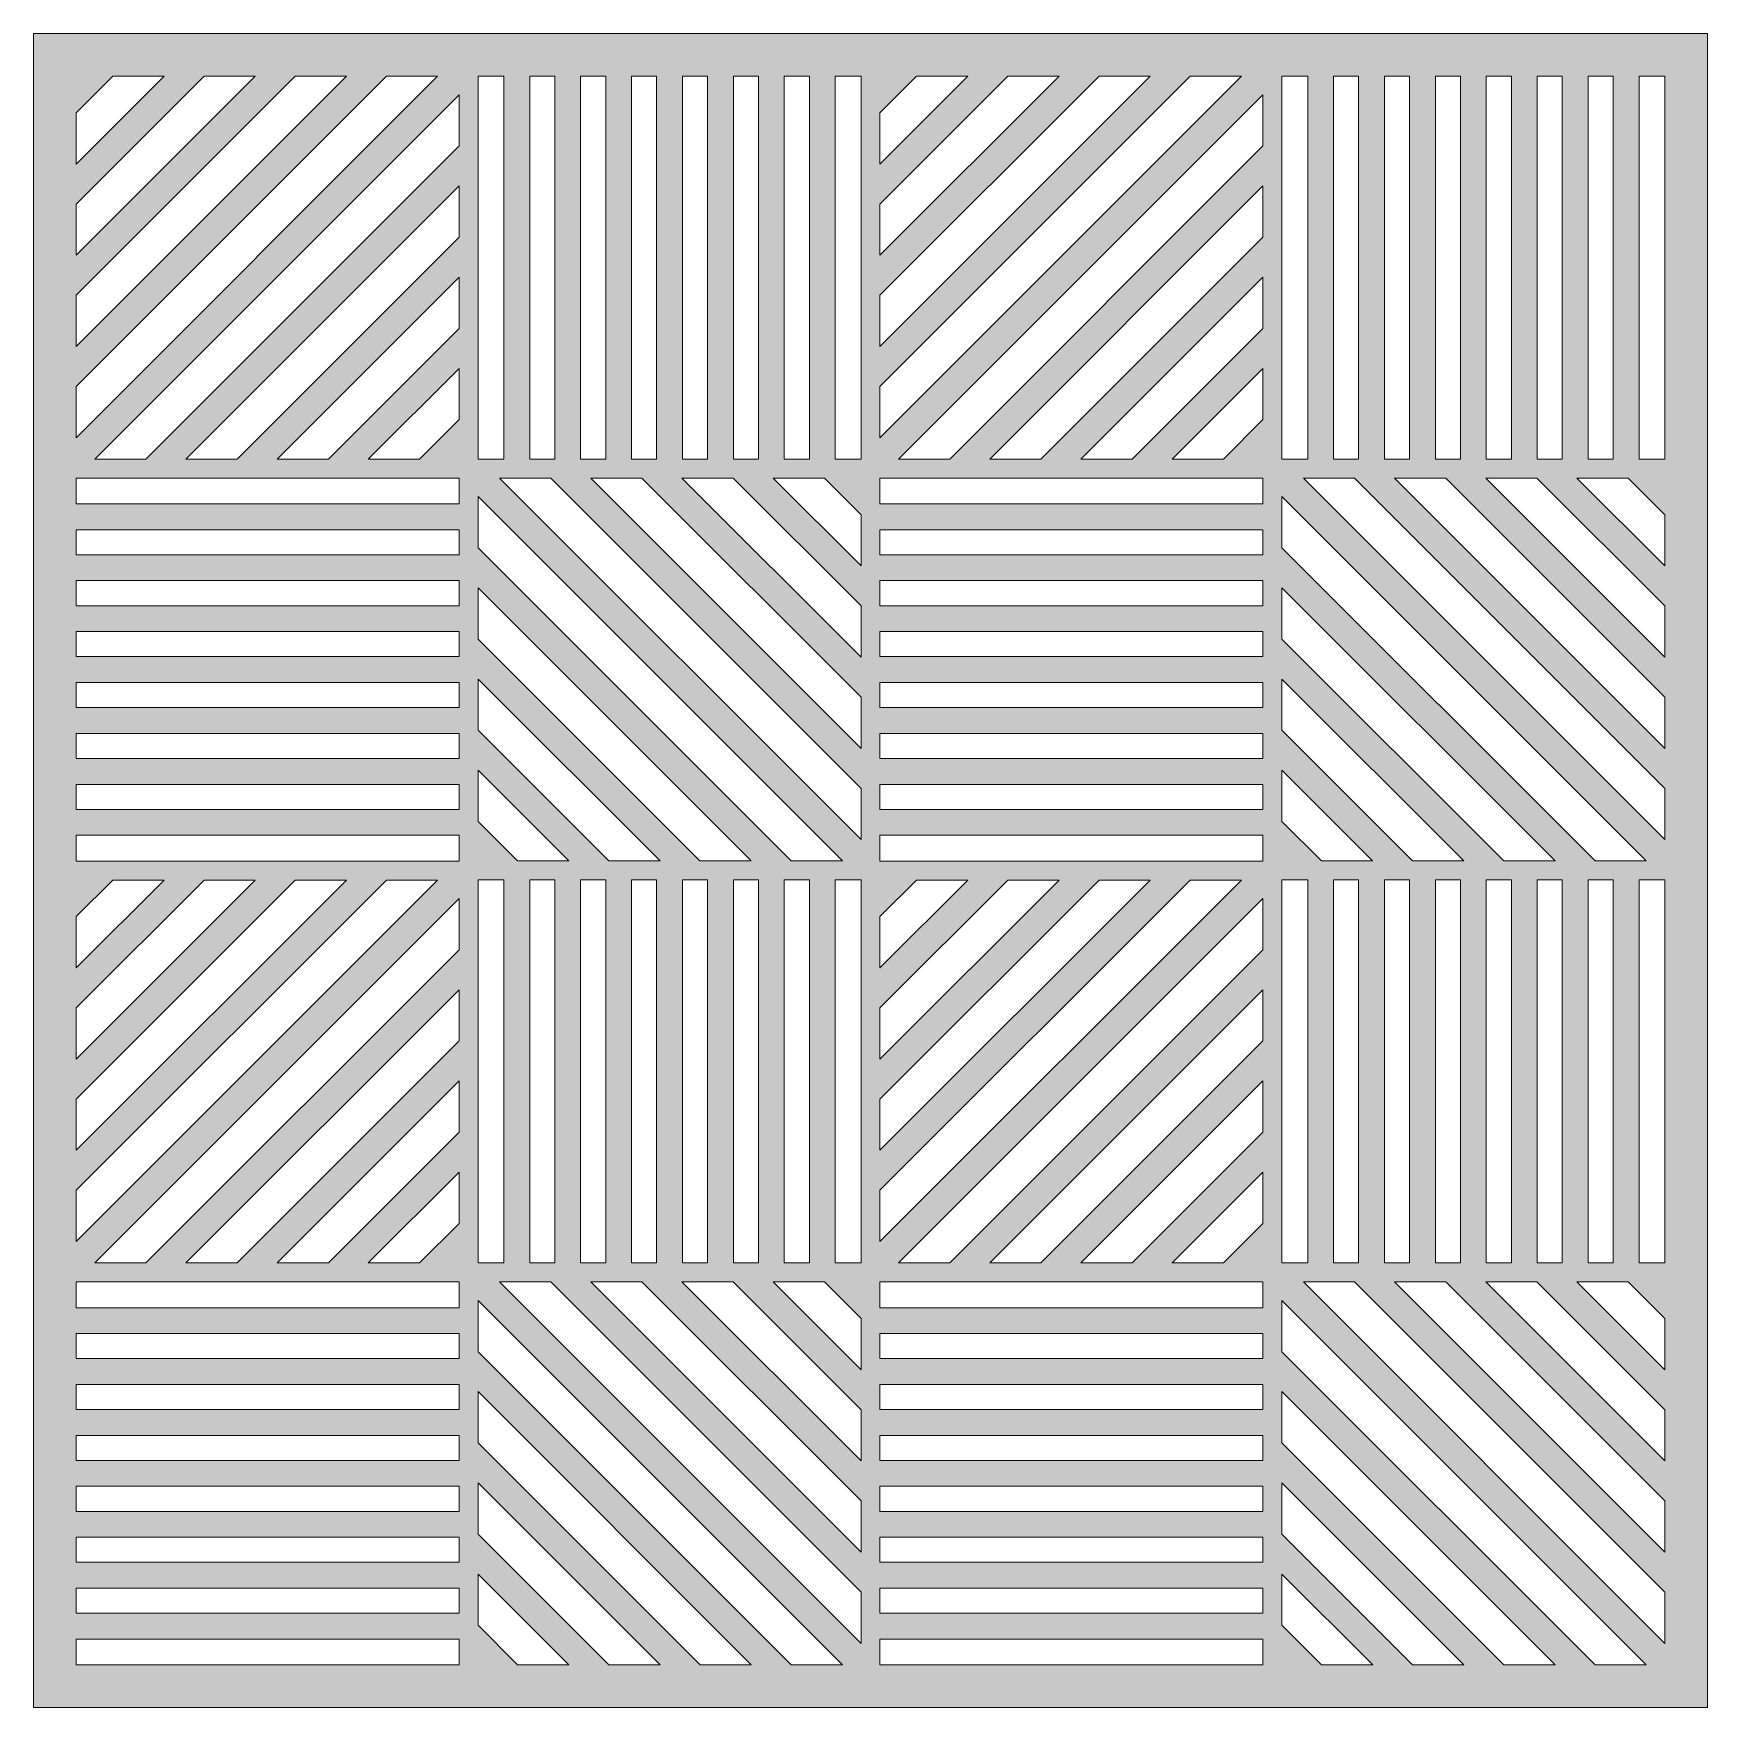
# Model space of a CAD drawing. Header units: inches. Extents: x 0 to 6, y -6 to 0.
import ezdxf

# ---------------------------------------------------------------- set-up
doc = ezdxf.new("R2010")
doc.units = ezdxf.units.IN
doc.header["$MEASUREMENT"] = 0
doc.layers.add('14-2 - Coasters Laser Cut', color=7, linetype='Continuous', lineweight=0)

msp = doc.modelspace()

# ---------------------------------------------------------------- hatches: boundary and pattern name
at = {"layer": '14-2 - Coasters Laser Cut', "true_color": 0x1d1d1b, "transparency": 33554687}
h = msp.add_hatch(color=250, dxfattribs=at)
h.dxf.hatch_style = 2
edge = h.paths.add_edge_path()
edge.add_spline(control_points=[(0.403, -1.5255), (0.403, -1.5255), (0.2195, -1.5255), (0.2195, -1.5255), (0.2195, -1.5255), (1.5254, -0.2195), (1.5254, -0.2195), (1.5254, -0.2195), (1.5254, -0.4031), (1.5254, -0.4031), (1.5254, -0.4031), (0.403, -1.5255), (0.403, -1.5255)], knot_values=[0, 0, 0, 0, 1, 1, 1, 2, 2, 2, 3, 3, 3, 4, 4, 4, 4], degree=3, periodic=0)
edge = h.paths.add_edge_path()
edge.add_spline(control_points=[(0.7299, -1.5255), (0.7299, -1.5255), (0.5463, -1.5255), (0.5463, -1.5255), (0.5463, -1.5255), (1.5254, -0.5464), (1.5254, -0.5464), (1.5254, -0.5464), (1.5254, -0.73), (1.5254, -0.73), (1.5254, -0.73), (0.7299, -1.5255), (0.7299, -1.5255)], knot_values=[0, 0, 0, 0, 1, 1, 1, 2, 2, 2, 3, 3, 3, 4, 4, 4, 4], degree=3, periodic=0)
edge = h.paths.add_edge_path()
edge.add_spline(control_points=[(1.0568, -1.5255), (1.0568, -1.5255), (0.8732, -1.5255), (0.8732, -1.5255), (0.8732, -1.5255), (1.5254, -0.8733), (1.5254, -0.8733), (1.5254, -0.8733), (1.5254, -1.0569), (1.5254, -1.0569), (1.5254, -1.0569), (1.0568, -1.5255), (1.0568, -1.5255)], knot_values=[0, 0, 0, 0, 1, 1, 1, 2, 2, 2, 3, 3, 3, 4, 4, 4, 4], degree=3, periodic=0)
edge = h.paths.add_edge_path()
edge.add_spline(control_points=[(1.3837, -1.5255), (1.3837, -1.5255), (1.2001, -1.5255), (1.2001, -1.5255), (1.2001, -1.5255), (1.5254, -1.2002), (1.5254, -1.2002), (1.5254, -1.2002), (1.5254, -1.3838), (1.5254, -1.3838), (1.5254, -1.3838), (1.3837, -1.5255), (1.3837, -1.5255)], knot_values=[0, 0, 0, 0, 1, 1, 1, 2, 2, 2, 3, 3, 3, 4, 4, 4, 4], degree=3, periodic=0)
edge = h.paths.add_edge_path()
edge.add_spline(control_points=[(1.265, -0.153), (1.265, -0.153), (1.4486, -0.153), (1.4486, -0.153), (1.4486, -0.153), (0.153, -1.4487), (0.153, -1.4487), (0.153, -1.4487), (0.153, -1.2651), (0.153, -1.2651), (0.153, -1.2651), (1.265, -0.153), (1.265, -0.153)], knot_values=[0, 0, 0, 0, 1, 1, 1, 2, 2, 2, 3, 3, 3, 4, 4, 4, 4], degree=3, periodic=0)
edge = h.paths.add_edge_path()
edge.add_spline(control_points=[(0.9381, -0.153), (0.9381, -0.153), (1.1217, -0.153), (1.1217, -0.153), (1.1217, -0.153), (0.153, -1.1218), (0.153, -1.1218), (0.153, -1.1218), (0.153, -0.9382), (0.153, -0.9382), (0.153, -0.9382), (0.9381, -0.153), (0.9381, -0.153)], knot_values=[0, 0, 0, 0, 1, 1, 1, 2, 2, 2, 3, 3, 3, 4, 4, 4, 4], degree=3, periodic=0)
edge = h.paths.add_edge_path()
edge.add_spline(control_points=[(0.153, -0.468), (0.153, -0.468), (0.153, -0.2844), (0.153, -0.2844), (0.153, -0.2844), (0.2844, -0.153), (0.2844, -0.153), (0.2844, -0.153), (0.4679, -0.153), (0.4679, -0.153), (0.4679, -0.153), (0.153, -0.468), (0.153, -0.468)], knot_values=[0, 0, 0, 0, 1, 1, 1, 2, 2, 2, 3, 3, 3, 4, 4, 4, 4], degree=3, periodic=0)
edge = h.paths.add_edge_path()
edge.add_spline(control_points=[(0.6112, -0.153), (0.6112, -0.153), (0.7948, -0.153), (0.7948, -0.153), (0.7948, -0.153), (0.153, -0.7949), (0.153, -0.7949), (0.153, -0.7949), (0.153, -0.6113), (0.153, -0.6113), (0.153, -0.6113), (0.6112, -0.153), (0.6112, -0.153)], knot_values=[0, 0, 0, 0, 1, 1, 1, 2, 2, 2, 3, 3, 3, 4, 4, 4, 4], degree=3, periodic=0)
edge = h.paths.add_edge_path()
edge.add_spline(control_points=[(0.153, -1.6859), (0.153, -1.6859), (0.153, -1.5936), (0.153, -1.5936), (0.153, -1.5936), (1.5254, -1.5936), (1.5254, -1.5936), (1.5254, -1.5936), (1.5254, -1.6859), (1.5254, -1.6859), (1.5254, -1.6859), (0.153, -1.6859), (0.153, -1.6859)], knot_values=[0, 0, 0, 0, 1, 1, 1, 2, 2, 2, 3, 3, 3, 4, 4, 4, 4], degree=3, periodic=0)
edge = h.paths.add_edge_path()
edge.add_spline(control_points=[(0.153, -1.8684), (0.153, -1.8684), (0.153, -1.7786), (0.153, -1.7786), (0.153, -1.7786), (1.5254, -1.7786), (1.5254, -1.7786), (1.5254, -1.7786), (1.5254, -1.8684), (1.5254, -1.8684), (1.5254, -1.8684), (0.153, -1.8684), (0.153, -1.8684)], knot_values=[0, 0, 0, 0, 1, 1, 1, 2, 2, 2, 3, 3, 3, 4, 4, 4, 4], degree=3, periodic=0)
edge = h.paths.add_edge_path()
edge.add_spline(control_points=[(0.153, -2.0509), (0.153, -2.0509), (0.153, -1.9611), (0.153, -1.9611), (0.153, -1.9611), (1.5254, -1.9611), (1.5254, -1.9611), (1.5254, -1.9611), (1.5254, -2.0509), (1.5254, -2.0509), (1.5254, -2.0509), (0.153, -2.0509), (0.153, -2.0509)], knot_values=[0, 0, 0, 0, 1, 1, 1, 2, 2, 2, 3, 3, 3, 4, 4, 4, 4], degree=3, periodic=0)
edge = h.paths.add_edge_path()
edge.add_spline(control_points=[(0.153, -2.2334), (0.153, -2.2334), (0.153, -2.1437), (0.153, -2.1437), (0.153, -2.1437), (1.5254, -2.1437), (1.5254, -2.1437), (1.5254, -2.1437), (1.5254, -2.2334), (1.5254, -2.2334), (1.5254, -2.2334), (0.153, -2.2334), (0.153, -2.2334)], knot_values=[0, 0, 0, 0, 1, 1, 1, 2, 2, 2, 3, 3, 3, 4, 4, 4, 4], degree=3, periodic=0)
edge = h.paths.add_edge_path()
edge.add_spline(control_points=[(0.153, -2.4159), (0.153, -2.4159), (0.153, -2.3262), (0.153, -2.3262), (0.153, -2.3262), (1.5254, -2.3262), (1.5254, -2.3262), (1.5254, -2.3262), (1.5254, -2.4159), (1.5254, -2.4159), (1.5254, -2.4159), (0.153, -2.4159), (0.153, -2.4159)], knot_values=[0, 0, 0, 0, 1, 1, 1, 2, 2, 2, 3, 3, 3, 4, 4, 4, 4], degree=3, periodic=0)
edge = h.paths.add_edge_path()
edge.add_spline(control_points=[(0.153, -2.5984), (0.153, -2.5984), (0.153, -2.5087), (0.153, -2.5087), (0.153, -2.5087), (1.5254, -2.5087), (1.5254, -2.5087), (1.5254, -2.5087), (1.5254, -2.5984), (1.5254, -2.5984), (1.5254, -2.5984), (0.153, -2.5984), (0.153, -2.5984)], knot_values=[0, 0, 0, 0, 1, 1, 1, 2, 2, 2, 3, 3, 3, 4, 4, 4, 4], degree=3, periodic=0)
edge = h.paths.add_edge_path()
edge.add_spline(control_points=[(0.153, -2.781), (0.153, -2.781), (0.153, -2.6912), (0.153, -2.6912), (0.153, -2.6912), (1.5254, -2.6912), (1.5254, -2.6912), (1.5254, -2.6912), (1.5254, -2.781), (1.5254, -2.781), (1.5254, -2.781), (0.153, -2.781), (0.153, -2.781)], knot_values=[0, 0, 0, 0, 1, 1, 1, 2, 2, 2, 3, 3, 3, 4, 4, 4, 4], degree=3, periodic=0)
edge = h.paths.add_edge_path()
edge.add_spline(control_points=[(0.153, -2.966), (0.153, -2.966), (0.153, -2.8737), (0.153, -2.8737), (0.153, -2.8737), (1.5254, -2.8737), (1.5254, -2.8737), (1.5254, -2.9279), (1.5254, -2.9116), (1.5254, -2.966), (1.5254, -2.966), (0.153, -2.966), (0.153, -2.966)], knot_values=[0, 0, 0, 0, 1, 1, 1, 2, 2, 2, 3, 3, 3, 4, 4, 4, 4], degree=3, periodic=0)
edge = h.paths.add_edge_path()
edge.add_spline(control_points=[(0.4031, -4.4065), (0.4031, -4.4065), (0.2195, -4.4065), (0.2195, -4.4065), (0.2195, -4.4065), (1.5254, -3.1005), (1.5254, -3.1005), (1.5254, -3.1005), (1.5254, -3.2841), (1.5254, -3.2841), (1.5254, -3.2841), (0.4031, -4.4065), (0.4031, -4.4065)], knot_values=[0, 0, 0, 0, 1, 1, 1, 2, 2, 2, 3, 3, 3, 4, 4, 4, 4], degree=3, periodic=0)
edge = h.paths.add_edge_path()
edge.add_spline(control_points=[(0.7299, -4.4065), (0.7299, -4.4065), (0.5463, -4.4065), (0.5463, -4.4065), (0.5463, -4.4065), (1.5254, -3.4274), (1.5254, -3.4274), (1.5254, -3.4274), (1.5254, -3.611), (1.5254, -3.611), (1.5254, -3.611), (0.7299, -4.4065), (0.7299, -4.4065)], knot_values=[0, 0, 0, 0, 1, 1, 1, 2, 2, 2, 3, 3, 3, 4, 4, 4, 4], degree=3, periodic=0)
edge = h.paths.add_edge_path()
edge.add_spline(control_points=[(1.0568, -4.4065), (1.0568, -4.4065), (0.8732, -4.4065), (0.8732, -4.4065), (0.8732, -4.4065), (1.5254, -3.7543), (1.5254, -3.7543), (1.5254, -3.7543), (1.5254, -3.9379), (1.5254, -3.9379), (1.5254, -3.9379), (1.0568, -4.4065), (1.0568, -4.4065)], knot_values=[0, 0, 0, 0, 1, 1, 1, 2, 2, 2, 3, 3, 3, 4, 4, 4, 4], degree=3, periodic=0)
edge = h.paths.add_edge_path()
edge.add_spline(control_points=[(1.3837, -4.4065), (1.3837, -4.4065), (1.2001, -4.4065), (1.2001, -4.4065), (1.2001, -4.4065), (1.5254, -4.0812), (1.5254, -4.0812), (1.5254, -4.0812), (1.5254, -4.2648), (1.5254, -4.2648), (1.5254, -4.2648), (1.3837, -4.4065), (1.3837, -4.4065)], knot_values=[0, 0, 0, 0, 1, 1, 1, 2, 2, 2, 3, 3, 3, 4, 4, 4, 4], degree=3, periodic=0)
edge = h.paths.add_edge_path()
edge.add_spline(control_points=[(1.265, -3.0341), (1.265, -3.0341), (1.4486, -3.0341), (1.4486, -3.0341), (1.4486, -3.0341), (0.153, -4.3297), (0.153, -4.3297), (0.153, -4.3297), (0.153, -4.1461), (0.153, -4.1461), (0.153, -4.1461), (1.265, -3.0341), (1.265, -3.0341)], knot_values=[0, 0, 0, 0, 1, 1, 1, 2, 2, 2, 3, 3, 3, 4, 4, 4, 4], degree=3, periodic=0)
edge = h.paths.add_edge_path()
edge.add_spline(control_points=[(0.9381, -3.0341), (0.9381, -3.0341), (1.1217, -3.0341), (1.1217, -3.0341), (1.1217, -3.0341), (0.153, -4.0028), (0.153, -4.0028), (0.153, -4.0028), (0.153, -3.8192), (0.153, -3.8192), (0.153, -3.8192), (0.9381, -3.0341), (0.9381, -3.0341)], knot_values=[0, 0, 0, 0, 1, 1, 1, 2, 2, 2, 3, 3, 3, 4, 4, 4, 4], degree=3, periodic=0)
edge = h.paths.add_edge_path()
edge.add_spline(control_points=[(0.153, -3.349), (0.153, -3.349), (0.153, -3.1654), (0.153, -3.1654), (0.153, -3.1654), (0.2843, -3.0341), (0.2843, -3.0341), (0.2843, -3.0341), (0.4679, -3.0341), (0.4679, -3.0341), (0.4679, -3.0341), (0.153, -3.349), (0.153, -3.349)], knot_values=[0, 0, 0, 0, 1, 1, 1, 2, 2, 2, 3, 3, 3, 4, 4, 4, 4], degree=3, periodic=0)
edge = h.paths.add_edge_path()
edge.add_spline(control_points=[(0.6112, -3.0341), (0.6112, -3.0341), (0.7948, -3.0341), (0.7948, -3.0341), (0.7948, -3.0341), (0.153, -3.6759), (0.153, -3.6759), (0.153, -3.6759), (0.153, -3.4923), (0.153, -3.4923), (0.153, -3.4923), (0.6112, -3.0341), (0.6112, -3.0341)], knot_values=[0, 0, 0, 0, 1, 1, 1, 2, 2, 2, 3, 3, 3, 4, 4, 4, 4], degree=3, periodic=0)
edge = h.paths.add_edge_path()
edge.add_spline(control_points=[(0.153, -4.5669), (0.153, -4.5669), (0.153, -4.4745), (0.153, -4.4745), (0.153, -4.4745), (1.5254, -4.4745), (1.5254, -4.4745), (1.5254, -4.4745), (1.5254, -4.5669), (1.5254, -4.5669), (1.5254, -4.5669), (0.153, -4.5669), (0.153, -4.5669)], knot_values=[0, 0, 0, 0, 1, 1, 1, 2, 2, 2, 3, 3, 3, 4, 4, 4, 4], degree=3, periodic=0)
edge = h.paths.add_edge_path()
edge.add_spline(control_points=[(0.153, -4.7494), (0.153, -4.7494), (0.153, -4.6596), (0.153, -4.6596), (0.153, -4.6596), (1.5254, -4.6596), (1.5254, -4.6596), (1.5254, -4.6596), (1.5254, -4.7494), (1.5254, -4.7494), (1.5254, -4.7494), (0.153, -4.7494), (0.153, -4.7494)], knot_values=[0, 0, 0, 0, 1, 1, 1, 2, 2, 2, 3, 3, 3, 4, 4, 4, 4], degree=3, periodic=0)
edge = h.paths.add_edge_path()
edge.add_spline(control_points=[(0.153, -4.9319), (0.153, -4.9319), (0.153, -4.8421), (0.153, -4.8421), (0.153, -4.8421), (1.5254, -4.8421), (1.5254, -4.8421), (1.5254, -4.8421), (1.5254, -4.9319), (1.5254, -4.9319), (1.5254, -4.9319), (0.153, -4.9319), (0.153, -4.9319)], knot_values=[0, 0, 0, 0, 1, 1, 1, 2, 2, 2, 3, 3, 3, 4, 4, 4, 4], degree=3, periodic=0)
edge = h.paths.add_edge_path()
edge.add_spline(control_points=[(0.153, -5.1144), (0.153, -5.1144), (0.153, -5.0246), (0.153, -5.0246), (0.153, -5.0246), (1.5254, -5.0246), (1.5254, -5.0246), (1.5254, -5.0246), (1.5254, -5.1144), (1.5254, -5.1144), (1.5254, -5.1144), (0.153, -5.1144), (0.153, -5.1144)], knot_values=[0, 0, 0, 0, 1, 1, 1, 2, 2, 2, 3, 3, 3, 4, 4, 4, 4], degree=3, periodic=0)
edge = h.paths.add_edge_path()
edge.add_spline(control_points=[(0.153, -5.2969), (0.153, -5.2969), (0.153, -5.2072), (0.153, -5.2072), (0.153, -5.2072), (1.5254, -5.2072), (1.5254, -5.2072), (1.5254, -5.2072), (1.5254, -5.2969), (1.5254, -5.2969), (1.5254, -5.2969), (0.153, -5.2969), (0.153, -5.2969)], knot_values=[0, 0, 0, 0, 1, 1, 1, 2, 2, 2, 3, 3, 3, 4, 4, 4, 4], degree=3, periodic=0)
edge = h.paths.add_edge_path()
edge.add_spline(control_points=[(0.153, -5.4794), (0.153, -5.4794), (0.153, -5.3897), (0.153, -5.3897), (0.153, -5.3897), (1.5254, -5.3897), (1.5254, -5.3897), (1.5254, -5.3897), (1.5254, -5.4794), (1.5254, -5.4794), (1.5254, -5.4794), (0.153, -5.4794), (0.153, -5.4794)], knot_values=[0, 0, 0, 0, 1, 1, 1, 2, 2, 2, 3, 3, 3, 4, 4, 4, 4], degree=3, periodic=0)
edge = h.paths.add_edge_path()
edge.add_spline(control_points=[(1.5254, -5.7547), (1.5254, -5.7547), (1.5254, -5.847), (1.5254, -5.847), (1.5254, -5.847), (0.153, -5.847), (0.153, -5.847), (0.153, -5.847), (0.153, -5.7547), (0.153, -5.7547), (0.153, -5.7547), (1.5254, -5.7547), (1.5254, -5.7547)], knot_values=[0, 0, 0, 0, 1, 1, 1, 2, 2, 2, 3, 3, 3, 4, 4, 4, 4], degree=3, periodic=0)
edge = h.paths.add_edge_path()
edge.add_spline(control_points=[(0.153, -5.662), (0.153, -5.662), (0.153, -5.5722), (0.153, -5.5722), (0.153, -5.5722), (1.5254, -5.5722), (1.5254, -5.5722), (1.5254, -5.5722), (1.5254, -5.662), (1.5254, -5.662), (1.5254, -5.662), (0.153, -5.662), (0.153, -5.662)], knot_values=[0, 0, 0, 0, 1, 1, 1, 2, 2, 2, 3, 3, 3, 4, 4, 4, 4], degree=3, periodic=0)
edge = h.paths.add_edge_path()
edge.add_spline(control_points=[(2.8736, -1.5254), (2.8736, -1.5254), (2.8736, -0.153), (2.8736, -0.153), (2.8736, -0.153), (2.966, -0.153), (2.966, -0.153), (2.966, -0.153), (2.966, -1.5254), (2.966, -1.5254), (2.966, -1.5254), (2.8736, -1.5254), (2.8736, -1.5254)], knot_values=[0, 0, 0, 0, 1, 1, 1, 2, 2, 2, 3, 3, 3, 4, 4, 4, 4], degree=3, periodic=0)
edge = h.paths.add_edge_path()
edge.add_spline(control_points=[(2.6911, -1.5254), (2.6911, -1.5254), (2.6911, -0.153), (2.6911, -0.153), (2.6911, -0.153), (2.7809, -0.153), (2.7809, -0.153), (2.7809, -0.153), (2.7809, -1.5254), (2.7809, -1.5254), (2.7809, -1.5254), (2.6911, -1.5254), (2.6911, -1.5254)], knot_values=[0, 0, 0, 0, 1, 1, 1, 2, 2, 2, 3, 3, 3, 4, 4, 4, 4], degree=3, periodic=0)
edge = h.paths.add_edge_path()
edge.add_spline(control_points=[(2.651, -1.5935), (2.651, -1.5935), (2.8346, -1.5935), (2.8346, -1.5935), (2.8346, -1.5935), (2.966, -1.7249), (2.966, -1.7249), (2.966, -1.7249), (2.966, -1.9085), (2.966, -1.9085), (2.966, -1.9085), (2.651, -1.5935), (2.651, -1.5935)], knot_values=[0, 0, 0, 0, 1, 1, 1, 2, 2, 2, 3, 3, 3, 4, 4, 4, 4], degree=3, periodic=0)
edge = h.paths.add_edge_path()
edge.add_spline(control_points=[(2.5086, -1.5254), (2.5086, -1.5254), (2.5086, -0.153), (2.5086, -0.153), (2.5086, -0.153), (2.5984, -0.153), (2.5984, -0.153), (2.5984, -0.153), (2.5984, -1.5254), (2.5984, -1.5254), (2.5984, -1.5254), (2.5086, -1.5254), (2.5086, -1.5254)], knot_values=[0, 0, 0, 0, 1, 1, 1, 2, 2, 2, 3, 3, 3, 4, 4, 4, 4], degree=3, periodic=0)
edge = h.paths.add_edge_path()
edge.add_spline(control_points=[(2.3261, -1.5254), (2.3261, -1.5254), (2.3261, -0.153), (2.3261, -0.153), (2.3261, -0.153), (2.4159, -0.153), (2.4159, -0.153), (2.4159, -0.153), (2.4159, -1.5254), (2.4159, -1.5254), (2.4159, -1.5254), (2.3261, -1.5254), (2.3261, -1.5254)], knot_values=[0, 0, 0, 0, 1, 1, 1, 2, 2, 2, 3, 3, 3, 4, 4, 4, 4], degree=3, periodic=0)
edge = h.paths.add_edge_path()
edge.add_spline(control_points=[(2.3241, -1.5935), (2.3241, -1.5935), (2.5077, -1.5935), (2.5077, -1.5935), (2.5077, -1.5935), (2.966, -2.0518), (2.966, -2.0518), (2.966, -2.0518), (2.966, -2.2354), (2.966, -2.2354), (2.966, -2.2354), (2.3241, -1.5935), (2.3241, -1.5935)], knot_values=[0, 0, 0, 0, 1, 1, 1, 2, 2, 2, 3, 3, 3, 4, 4, 4, 4], degree=3, periodic=0)
edge = h.paths.add_edge_path()
edge.add_spline(control_points=[(2.1436, -1.5254), (2.1436, -1.5254), (2.1436, -0.153), (2.1436, -0.153), (2.1436, -0.153), (2.2334, -0.153), (2.2334, -0.153), (2.2334, -0.153), (2.2334, -1.5254), (2.2334, -1.5254), (2.2334, -1.5254), (2.1436, -1.5254), (2.1436, -1.5254)], knot_values=[0, 0, 0, 0, 1, 1, 1, 2, 2, 2, 3, 3, 3, 4, 4, 4, 4], degree=3, periodic=0)
edge = h.paths.add_edge_path()
edge.add_spline(control_points=[(1.9611, -1.5254), (1.9611, -1.5254), (1.9611, -0.153), (1.9611, -0.153), (1.9611, -0.153), (2.0509, -0.153), (2.0509, -0.153), (2.0509, -0.153), (2.0509, -1.5254), (2.0509, -1.5254), (2.0509, -1.5254), (1.9611, -1.5254), (1.9611, -1.5254)], knot_values=[0, 0, 0, 0, 1, 1, 1, 2, 2, 2, 3, 3, 3, 4, 4, 4, 4], degree=3, periodic=0)
edge = h.paths.add_edge_path()
edge.add_spline(control_points=[(1.9972, -1.5935), (1.9972, -1.5935), (2.1808, -1.5935), (2.1808, -1.5935), (2.1808, -1.5935), (2.966, -2.3787), (2.966, -2.3787), (2.966, -2.3787), (2.966, -2.5623), (2.966, -2.5623), (2.966, -2.5623), (1.9972, -1.5935), (1.9972, -1.5935)], knot_values=[0, 0, 0, 0, 1, 1, 1, 2, 2, 2, 3, 3, 3, 4, 4, 4, 4], degree=3, periodic=0)
edge = h.paths.add_edge_path()
edge.add_spline(control_points=[(1.7786, -1.5254), (1.7786, -1.5254), (1.7786, -0.153), (1.7786, -0.153), (1.7786, -0.153), (1.8683, -0.153), (1.8683, -0.153), (1.8683, -0.153), (1.8683, -1.5254), (1.8683, -1.5254), (1.8683, -1.5254), (1.7786, -1.5254), (1.7786, -1.5254)], knot_values=[0, 0, 0, 0, 1, 1, 1, 2, 2, 2, 3, 3, 3, 4, 4, 4, 4], degree=3, periodic=0)
edge = h.paths.add_edge_path()
edge.add_spline(control_points=[(1.5935, -1.5254), (1.5935, -1.5254), (1.5935, -0.153), (1.5935, -0.153), (1.5935, -0.153), (1.6858, -0.153), (1.6858, -0.153), (1.6858, -0.153), (1.6858, -1.5254), (1.6858, -1.5254), (1.6858, -1.5254), (1.5935, -1.5254), (1.5935, -1.5254)], knot_values=[0, 0, 0, 0, 1, 1, 1, 2, 2, 2, 3, 3, 3, 4, 4, 4, 4], degree=3, periodic=0)
edge = h.paths.add_edge_path()
edge.add_spline(control_points=[(1.6703, -1.5935), (1.6703, -1.5935), (1.8539, -1.5935), (1.8539, -1.5935), (1.8539, -1.5935), (2.966, -2.7056), (2.966, -2.7056), (2.966, -2.7056), (2.966, -2.8892), (2.966, -2.8892), (2.966, -2.8892), (1.6703, -1.5935), (1.6703, -1.5935)], knot_values=[0, 0, 0, 0, 1, 1, 1, 2, 2, 2, 3, 3, 3, 4, 4, 4, 4], degree=3, periodic=0)
edge = h.paths.add_edge_path()
edge.add_spline(control_points=[(2.8736, -4.4064), (2.8736, -4.4064), (2.8736, -3.034), (2.8736, -3.034), (2.8736, -3.034), (2.966, -3.034), (2.966, -3.034), (2.966, -3.2386), (2.966, -4.2013), (2.966, -4.4064), (2.966, -4.4064), (2.8736, -4.4064), (2.8736, -4.4064)], knot_values=[0, 0, 0, 0, 1, 1, 1, 2, 2, 2, 3, 3, 3, 4, 4, 4, 4], degree=3, periodic=0)
edge = h.paths.add_edge_path()
edge.add_spline(control_points=[(2.651, -4.4745), (2.651, -4.4745), (2.8346, -4.4745), (2.8346, -4.4745), (2.8346, -4.4745), (2.966, -4.6059), (2.966, -4.6059), (2.966, -4.6059), (2.966, -4.7895), (2.966, -4.7895), (2.966, -4.7895), (2.651, -4.4745), (2.651, -4.4745)], knot_values=[0, 0, 0, 0, 1, 1, 1, 2, 2, 2, 3, 3, 3, 4, 4, 4, 4], degree=3, periodic=0)
edge = h.paths.add_edge_path()
edge.add_spline(control_points=[(2.3241, -4.4745), (2.3241, -4.4745), (2.5077, -4.4745), (2.5077, -4.4745), (2.5077, -4.4745), (2.966, -4.9328), (2.966, -4.9328), (2.966, -4.9328), (2.966, -5.1164), (2.966, -5.1164), (2.966, -5.1164), (2.3241, -4.4745), (2.3241, -4.4745)], knot_values=[0, 0, 0, 0, 1, 1, 1, 2, 2, 2, 3, 3, 3, 4, 4, 4, 4], degree=3, periodic=0)
edge = h.paths.add_edge_path()
edge.add_spline(control_points=[(1.9972, -4.4745), (1.9972, -4.4745), (2.1808, -4.4745), (2.1808, -4.4745), (2.1808, -4.4745), (2.966, -5.2597), (2.966, -5.2597), (2.966, -5.2597), (2.966, -5.4433), (2.966, -5.4433), (2.966, -5.4433), (1.9972, -4.4745), (1.9972, -4.4745)], knot_values=[0, 0, 0, 0, 1, 1, 1, 2, 2, 2, 3, 3, 3, 4, 4, 4, 4], degree=3, periodic=0)
edge = h.paths.add_edge_path()
edge.add_spline(control_points=[(1.6703, -4.4745), (1.6703, -4.4745), (1.8539, -4.4745), (1.8539, -4.4745), (1.8539, -4.4745), (2.966, -5.5866), (2.966, -5.5866), (2.966, -5.5866), (2.966, -5.7702), (2.966, -5.7702), (2.966, -5.7702), (1.6703, -4.4745), (1.6703, -4.4745)], knot_values=[0, 0, 0, 0, 1, 1, 1, 2, 2, 2, 3, 3, 3, 4, 4, 4, 4], degree=3, periodic=0)
edge = h.paths.add_edge_path()
edge.add_spline(control_points=[(1.6858, -3.034), (1.6858, -3.034), (1.6858, -4.4064), (1.6858, -4.4064), (1.6858, -4.4064), (1.5935, -4.4064), (1.5935, -4.4064), (1.5935, -4.2018), (1.5935, -3.2391), (1.5935, -3.034), (1.5935, -3.034), (1.6858, -3.034), (1.6858, -3.034)], knot_values=[0, 0, 0, 0, 1, 1, 1, 2, 2, 2, 3, 3, 3, 4, 4, 4, 4], degree=3, periodic=0)
edge = h.paths.add_edge_path()
edge.add_spline(control_points=[(1.8683, -3.034), (1.8683, -3.034), (1.8683, -4.4064), (1.8683, -4.4064), (1.8683, -4.4064), (1.7786, -4.4064), (1.7786, -4.4064), (1.7786, -4.4064), (1.7786, -3.034), (1.7786, -3.034), (1.7786, -3.034), (1.8683, -3.034), (1.8683, -3.034)], knot_values=[0, 0, 0, 0, 1, 1, 1, 2, 2, 2, 3, 3, 3, 4, 4, 4, 4], degree=3, periodic=0)
edge = h.paths.add_edge_path()
edge.add_spline(control_points=[(1.9188, -2.9659), (1.9188, -2.9659), (1.7352, -2.9659), (1.7352, -2.9659), (1.7352, -2.9659), (1.5935, -2.8243), (1.5935, -2.8243), (1.5935, -2.8243), (1.5935, -2.6407), (1.5935, -2.6407), (1.5935, -2.6407), (1.9188, -2.9659), (1.9188, -2.9659)], knot_values=[0, 0, 0, 0, 1, 1, 1, 2, 2, 2, 3, 3, 3, 4, 4, 4, 4], degree=3, periodic=0)
edge = h.paths.add_edge_path()
edge.add_spline(control_points=[(2.0509, -3.034), (2.0509, -3.034), (2.0509, -4.4064), (2.0509, -4.4064), (2.0509, -4.4064), (1.9611, -4.4064), (1.9611, -4.4064), (1.9611, -4.4064), (1.9611, -3.034), (1.9611, -3.034), (1.9611, -3.034), (2.0509, -3.034), (2.0509, -3.034)], knot_values=[0, 0, 0, 0, 1, 1, 1, 2, 2, 2, 3, 3, 3, 4, 4, 4, 4], degree=3, periodic=0)
edge = h.paths.add_edge_path()
edge.add_spline(control_points=[(2.2334, -3.034), (2.2334, -3.034), (2.2334, -4.4064), (2.2334, -4.4064), (2.2334, -4.4064), (2.1436, -4.4064), (2.1436, -4.4064), (2.1436, -4.4064), (2.1436, -3.034), (2.1436, -3.034), (2.1436, -3.034), (2.2334, -3.034), (2.2334, -3.034)], knot_values=[0, 0, 0, 0, 1, 1, 1, 2, 2, 2, 3, 3, 3, 4, 4, 4, 4], degree=3, periodic=0)
edge = h.paths.add_edge_path()
edge.add_spline(control_points=[(2.2456, -2.9659), (2.2456, -2.9659), (2.062, -2.9659), (2.062, -2.9659), (2.062, -2.9659), (1.5935, -2.4974), (1.5935, -2.4974), (1.5935, -2.4974), (1.5935, -2.3138), (1.5935, -2.3138), (1.5935, -2.3138), (2.2456, -2.9659), (2.2456, -2.9659)], knot_values=[0, 0, 0, 0, 1, 1, 1, 2, 2, 2, 3, 3, 3, 4, 4, 4, 4], degree=3, periodic=0)
edge = h.paths.add_edge_path()
edge.add_spline(control_points=[(2.4159, -3.034), (2.4159, -3.034), (2.4159, -4.4064), (2.4159, -4.4064), (2.4159, -4.4064), (2.3261, -4.4064), (2.3261, -4.4064), (2.3261, -4.4064), (2.3261, -3.034), (2.3261, -3.034), (2.3261, -3.034), (2.4159, -3.034), (2.4159, -3.034)], knot_values=[0, 0, 0, 0, 1, 1, 1, 2, 2, 2, 3, 3, 3, 4, 4, 4, 4], degree=3, periodic=0)
edge = h.paths.add_edge_path()
edge.add_spline(control_points=[(2.5984, -3.034), (2.5984, -3.034), (2.5984, -4.4064), (2.5984, -4.4064), (2.5984, -4.4064), (2.5086, -4.4064), (2.5086, -4.4064), (2.5086, -4.4064), (2.5086, -3.034), (2.5086, -3.034), (2.5086, -3.034), (2.5984, -3.034), (2.5984, -3.034)], knot_values=[0, 0, 0, 0, 1, 1, 1, 2, 2, 2, 3, 3, 3, 4, 4, 4, 4], degree=3, periodic=0)
edge = h.paths.add_edge_path()
edge.add_spline(control_points=[(2.5725, -2.9659), (2.5725, -2.9659), (2.3889, -2.9659), (2.3889, -2.9659), (2.3889, -2.9659), (1.5935, -2.1705), (1.5935, -2.1705), (1.5935, -2.1705), (1.5935, -1.9869), (1.5935, -1.9869), (1.5935, -1.9869), (2.5725, -2.9659), (2.5725, -2.9659)], knot_values=[0, 0, 0, 0, 1, 1, 1, 2, 2, 2, 3, 3, 3, 4, 4, 4, 4], degree=3, periodic=0)
edge = h.paths.add_edge_path()
edge.add_spline(control_points=[(2.7809, -3.034), (2.7809, -3.034), (2.7809, -4.4064), (2.7809, -4.4064), (2.7809, -4.4064), (2.6911, -4.4064), (2.6911, -4.4064), (2.6911, -4.4064), (2.6911, -3.034), (2.6911, -3.034), (2.6911, -3.034), (2.7809, -3.034), (2.7809, -3.034)], knot_values=[0, 0, 0, 0, 1, 1, 1, 2, 2, 2, 3, 3, 3, 4, 4, 4, 4], degree=3, periodic=0)
edge = h.paths.add_edge_path()
edge.add_spline(control_points=[(2.7158, -2.9659), (2.7158, -2.9659), (1.5935, -1.8436), (1.5935, -1.8436), (1.5935, -1.8436), (1.5935, -1.66), (1.5935, -1.66), (1.5935, -1.66), (2.8994, -2.9659), (2.8994, -2.9659), (2.8994, -2.9659), (2.7158, -2.9659), (2.7158, -2.9659)], knot_values=[0, 0, 0, 0, 1, 1, 1, 2, 2, 2, 3, 3, 3, 4, 4, 4, 4], degree=3, periodic=0)
edge = h.paths.add_edge_path()
edge.add_spline(control_points=[(1.5935, -4.7246), (1.5935, -4.7246), (1.5935, -4.541), (1.5935, -4.541), (1.5935, -4.541), (2.8995, -5.847), (2.8995, -5.847), (2.8995, -5.847), (2.7159, -5.847), (2.7159, -5.847), (2.7159, -5.847), (1.5935, -4.7246), (1.5935, -4.7246)], knot_values=[0, 0, 0, 0, 1, 1, 1, 2, 2, 2, 3, 3, 3, 4, 4, 4, 4], degree=3, periodic=0)
edge = h.paths.add_edge_path()
edge.add_spline(control_points=[(1.5935, -5.0515), (1.5935, -5.0515), (1.5935, -4.8679), (1.5935, -4.8679), (1.5935, -4.8679), (2.5726, -5.847), (2.5726, -5.847), (2.5726, -5.847), (2.389, -5.847), (2.389, -5.847), (2.389, -5.847), (1.5935, -5.0515), (1.5935, -5.0515)], knot_values=[0, 0, 0, 0, 1, 1, 1, 2, 2, 2, 3, 3, 3, 4, 4, 4, 4], degree=3, periodic=0)
edge = h.paths.add_edge_path()
edge.add_spline(control_points=[(1.9188, -5.847), (1.9188, -5.847), (1.7352, -5.847), (1.7352, -5.847), (1.7352, -5.847), (1.5935, -5.7053), (1.5935, -5.7053), (1.5935, -5.7053), (1.5935, -5.5217), (1.5935, -5.5217), (1.5935, -5.5217), (1.9188, -5.847), (1.9188, -5.847)], knot_values=[0, 0, 0, 0, 1, 1, 1, 2, 2, 2, 3, 3, 3, 4, 4, 4, 4], degree=3, periodic=0)
edge = h.paths.add_edge_path()
edge.add_spline(control_points=[(1.5935, -5.3784), (1.5935, -5.3784), (1.5935, -5.1948), (1.5935, -5.1948), (1.5935, -5.1948), (2.2457, -5.847), (2.2457, -5.847), (2.2457, -5.847), (2.0621, -5.847), (2.0621, -5.847), (2.0621, -5.847), (1.5935, -5.3784), (1.5935, -5.3784)], knot_values=[0, 0, 0, 0, 1, 1, 1, 2, 2, 2, 3, 3, 3, 4, 4, 4, 4], degree=3, periodic=0)
edge = h.paths.add_edge_path()
edge.add_spline(control_points=[(3.2841, -1.5255), (3.2841, -1.5255), (3.1005, -1.5255), (3.1005, -1.5255), (3.1005, -1.5255), (4.4065, -0.2195), (4.4065, -0.2195), (4.4065, -0.2195), (4.4065, -0.4031), (4.4065, -0.4031), (4.4065, -0.4031), (3.2841, -1.5255), (3.2841, -1.5255)], knot_values=[0, 0, 0, 0, 1, 1, 1, 2, 2, 2, 3, 3, 3, 4, 4, 4, 4], degree=3, periodic=0)
edge = h.paths.add_edge_path()
edge.add_spline(control_points=[(3.611, -1.5255), (3.611, -1.5255), (3.4274, -1.5255), (3.4274, -1.5255), (3.4274, -1.5255), (4.4065, -0.5464), (4.4065, -0.5464), (4.4065, -0.5464), (4.4065, -0.73), (4.4065, -0.73), (4.4065, -0.73), (3.611, -1.5255), (3.611, -1.5255)], knot_values=[0, 0, 0, 0, 1, 1, 1, 2, 2, 2, 3, 3, 3, 4, 4, 4, 4], degree=3, periodic=0)
edge = h.paths.add_edge_path()
edge.add_spline(control_points=[(3.9379, -1.5255), (3.9379, -1.5255), (3.7543, -1.5255), (3.7543, -1.5255), (3.7543, -1.5255), (4.4065, -0.8733), (4.4065, -0.8733), (4.4065, -0.8733), (4.4065, -1.0569), (4.4065, -1.0569), (4.4065, -1.0569), (3.9379, -1.5255), (3.9379, -1.5255)], knot_values=[0, 0, 0, 0, 1, 1, 1, 2, 2, 2, 3, 3, 3, 4, 4, 4, 4], degree=3, periodic=0)
edge = h.paths.add_edge_path()
edge.add_spline(control_points=[(4.2648, -1.5255), (4.2648, -1.5255), (4.0812, -1.5255), (4.0812, -1.5255), (4.0812, -1.5255), (4.4065, -1.2002), (4.4065, -1.2002), (4.4065, -1.2002), (4.4065, -1.3838), (4.4065, -1.3838), (4.4065, -1.3838), (4.2648, -1.5255), (4.2648, -1.5255)], knot_values=[0, 0, 0, 0, 1, 1, 1, 2, 2, 2, 3, 3, 3, 4, 4, 4, 4], degree=3, periodic=0)
edge = h.paths.add_edge_path()
edge.add_spline(control_points=[(4.1461, -0.153), (4.1461, -0.153), (4.3297, -0.153), (4.3297, -0.153), (4.3297, -0.153), (3.034, -1.4487), (3.034, -1.4487), (3.034, -1.4487), (3.034, -1.2651), (3.034, -1.2651), (3.034, -1.2651), (4.1461, -0.153), (4.1461, -0.153)], knot_values=[0, 0, 0, 0, 1, 1, 1, 2, 2, 2, 3, 3, 3, 4, 4, 4, 4], degree=3, periodic=0)
edge = h.paths.add_edge_path()
edge.add_spline(control_points=[(3.8192, -0.153), (3.8192, -0.153), (4.0028, -0.153), (4.0028, -0.153), (4.0028, -0.153), (3.034, -1.1218), (3.034, -1.1218), (3.034, -1.1218), (3.034, -0.9382), (3.034, -0.9382), (3.034, -0.9382), (3.8192, -0.153), (3.8192, -0.153)], knot_values=[0, 0, 0, 0, 1, 1, 1, 2, 2, 2, 3, 3, 3, 4, 4, 4, 4], degree=3, periodic=0)
edge = h.paths.add_edge_path()
edge.add_spline(control_points=[(3.034, -0.468), (3.034, -0.468), (3.034, -0.2844), (3.034, -0.2844), (3.034, -0.2844), (3.1654, -0.153), (3.1654, -0.153), (3.1654, -0.153), (3.349, -0.153), (3.349, -0.153), (3.349, -0.153), (3.034, -0.468), (3.034, -0.468)], knot_values=[0, 0, 0, 0, 1, 1, 1, 2, 2, 2, 3, 3, 3, 4, 4, 4, 4], degree=3, periodic=0)
edge = h.paths.add_edge_path()
edge.add_spline(control_points=[(3.4923, -0.153), (3.4923, -0.153), (3.6759, -0.153), (3.6759, -0.153), (3.6759, -0.153), (3.034, -0.7949), (3.034, -0.7949), (3.034, -0.7949), (3.034, -0.6113), (3.034, -0.6113), (3.034, -0.6113), (3.4923, -0.153), (3.4923, -0.153)], knot_values=[0, 0, 0, 0, 1, 1, 1, 2, 2, 2, 3, 3, 3, 4, 4, 4, 4], degree=3, periodic=0)
edge = h.paths.add_edge_path()
edge.add_spline(control_points=[(3.034, -1.6859), (3.034, -1.6859), (3.034, -1.5936), (3.034, -1.5936), (3.034, -1.5936), (4.4065, -1.5936), (4.4065, -1.5936), (4.4065, -1.5936), (4.4065, -1.6859), (4.4065, -1.6859), (4.4065, -1.6859), (3.034, -1.6859), (3.034, -1.6859)], knot_values=[0, 0, 0, 0, 1, 1, 1, 2, 2, 2, 3, 3, 3, 4, 4, 4, 4], degree=3, periodic=0)
edge = h.paths.add_edge_path()
edge.add_spline(control_points=[(3.034, -1.8684), (3.034, -1.8684), (3.034, -1.7786), (3.034, -1.7786), (3.034, -1.7786), (4.4065, -1.7786), (4.4065, -1.7786), (4.4065, -1.7786), (4.4065, -1.8684), (4.4065, -1.8684), (4.4065, -1.8684), (3.034, -1.8684), (3.034, -1.8684)], knot_values=[0, 0, 0, 0, 1, 1, 1, 2, 2, 2, 3, 3, 3, 4, 4, 4, 4], degree=3, periodic=0)
edge = h.paths.add_edge_path()
edge.add_spline(control_points=[(3.034, -2.0509), (3.034, -2.0509), (3.034, -1.9611), (3.034, -1.9611), (3.034, -1.9611), (4.4065, -1.9611), (4.4065, -1.9611), (4.4065, -1.9611), (4.4065, -2.0509), (4.4065, -2.0509), (4.4065, -2.0509), (3.034, -2.0509), (3.034, -2.0509)], knot_values=[0, 0, 0, 0, 1, 1, 1, 2, 2, 2, 3, 3, 3, 4, 4, 4, 4], degree=3, periodic=0)
edge = h.paths.add_edge_path()
edge.add_spline(control_points=[(3.034, -2.2334), (3.034, -2.2334), (3.034, -2.1437), (3.034, -2.1437), (3.034, -2.1437), (4.4065, -2.1437), (4.4065, -2.1437), (4.4065, -2.1437), (4.4065, -2.2334), (4.4065, -2.2334), (4.4065, -2.2334), (3.034, -2.2334), (3.034, -2.2334)], knot_values=[0, 0, 0, 0, 1, 1, 1, 2, 2, 2, 3, 3, 3, 4, 4, 4, 4], degree=3, periodic=0)
edge = h.paths.add_edge_path()
edge.add_spline(control_points=[(3.034, -2.4159), (3.034, -2.4159), (3.034, -2.3262), (3.034, -2.3262), (3.034, -2.3262), (4.4065, -2.3262), (4.4065, -2.3262), (4.4065, -2.3262), (4.4065, -2.4159), (4.4065, -2.4159), (4.4065, -2.4159), (3.034, -2.4159), (3.034, -2.4159)], knot_values=[0, 0, 0, 0, 1, 1, 1, 2, 2, 2, 3, 3, 3, 4, 4, 4, 4], degree=3, periodic=0)
edge = h.paths.add_edge_path()
edge.add_spline(control_points=[(3.034, -2.5984), (3.034, -2.5984), (3.034, -2.5087), (3.034, -2.5087), (3.034, -2.5087), (4.4065, -2.5087), (4.4065, -2.5087), (4.4065, -2.5087), (4.4065, -2.5984), (4.4065, -2.5984), (4.4065, -2.5984), (3.034, -2.5984), (3.034, -2.5984)], knot_values=[0, 0, 0, 0, 1, 1, 1, 2, 2, 2, 3, 3, 3, 4, 4, 4, 4], degree=3, periodic=0)
edge = h.paths.add_edge_path()
edge.add_spline(control_points=[(3.034, -2.781), (3.034, -2.781), (3.034, -2.6912), (3.034, -2.6912), (3.034, -2.6912), (4.4065, -2.6912), (4.4065, -2.6912), (4.4065, -2.6912), (4.4065, -2.781), (4.4065, -2.781), (4.4065, -2.781), (3.034, -2.781), (3.034, -2.781)], knot_values=[0, 0, 0, 0, 1, 1, 1, 2, 2, 2, 3, 3, 3, 4, 4, 4, 4], degree=3, periodic=0)
edge = h.paths.add_edge_path()
edge.add_spline(control_points=[(3.034, -2.966), (3.034, -2.9116), (3.034, -2.9279), (3.034, -2.8737), (3.034, -2.8737), (4.4065, -2.8737), (4.4065, -2.8737), (4.4065, -2.9279), (4.4065, -2.9116), (4.4065, -2.966), (4.4065, -2.966), (3.034, -2.966), (3.034, -2.966)], knot_values=[0, 0, 0, 0, 1, 1, 1, 2, 2, 2, 3, 3, 3, 4, 4, 4, 4], degree=3, periodic=0)
edge = h.paths.add_edge_path()
edge.add_spline(control_points=[(3.2841, -4.4065), (3.2841, -4.4065), (3.1005, -4.4065), (3.1005, -4.4065), (3.1005, -4.4065), (4.4065, -3.1005), (4.4065, -3.1005), (4.4065, -3.1005), (4.4065, -3.2841), (4.4065, -3.2841), (4.4065, -3.2841), (3.2841, -4.4065), (3.2841, -4.4065)], knot_values=[0, 0, 0, 0, 1, 1, 1, 2, 2, 2, 3, 3, 3, 4, 4, 4, 4], degree=3, periodic=0)
edge = h.paths.add_edge_path()
edge.add_spline(control_points=[(3.611, -4.4065), (3.611, -4.4065), (3.4274, -4.4065), (3.4274, -4.4065), (3.4274, -4.4065), (4.4065, -3.4274), (4.4065, -3.4274), (4.4065, -3.4274), (4.4065, -3.611), (4.4065, -3.611), (4.4065, -3.611), (3.611, -4.4065), (3.611, -4.4065)], knot_values=[0, 0, 0, 0, 1, 1, 1, 2, 2, 2, 3, 3, 3, 4, 4, 4, 4], degree=3, periodic=0)
edge = h.paths.add_edge_path()
edge.add_spline(control_points=[(3.9379, -4.4065), (3.9379, -4.4065), (3.7543, -4.4065), (3.7543, -4.4065), (3.7543, -4.4065), (4.4065, -3.7543), (4.4065, -3.7543), (4.4065, -3.7543), (4.4065, -3.9379), (4.4065, -3.9379), (4.4065, -3.9379), (3.9379, -4.4065), (3.9379, -4.4065)], knot_values=[0, 0, 0, 0, 1, 1, 1, 2, 2, 2, 3, 3, 3, 4, 4, 4, 4], degree=3, periodic=0)
edge = h.paths.add_edge_path()
edge.add_spline(control_points=[(4.2648, -4.4065), (4.2648, -4.4065), (4.0812, -4.4065), (4.0812, -4.4065), (4.0812, -4.4065), (4.4065, -4.0812), (4.4065, -4.0812), (4.4065, -4.0812), (4.4065, -4.2648), (4.4065, -4.2648), (4.4065, -4.2648), (4.2648, -4.4065), (4.2648, -4.4065)], knot_values=[0, 0, 0, 0, 1, 1, 1, 2, 2, 2, 3, 3, 3, 4, 4, 4, 4], degree=3, periodic=0)
edge = h.paths.add_edge_path()
edge.add_spline(control_points=[(4.146, -3.0341), (4.146, -3.0341), (4.3296, -3.0341), (4.3296, -3.0341), (4.3296, -3.0341), (3.034, -4.3297), (3.034, -4.3297), (3.034, -4.3297), (3.034, -4.1461), (3.034, -4.1461), (3.034, -4.1461), (4.146, -3.0341), (4.146, -3.0341)], knot_values=[0, 0, 0, 0, 1, 1, 1, 2, 2, 2, 3, 3, 3, 4, 4, 4, 4], degree=3, periodic=0)
edge = h.paths.add_edge_path()
edge.add_spline(control_points=[(3.8191, -3.0341), (3.8191, -3.0341), (4.0027, -3.0341), (4.0027, -3.0341), (4.0027, -3.0341), (3.034, -4.0028), (3.034, -4.0028), (3.034, -4.0028), (3.034, -3.8192), (3.034, -3.8192), (3.034, -3.8192), (3.8191, -3.0341), (3.8191, -3.0341)], knot_values=[0, 0, 0, 0, 1, 1, 1, 2, 2, 2, 3, 3, 3, 4, 4, 4, 4], degree=3, periodic=0)
edge = h.paths.add_edge_path()
edge.add_spline(control_points=[(3.034, -3.349), (3.034, -3.349), (3.034, -3.1654), (3.034, -3.1654), (3.034, -3.1654), (3.1653, -3.0341), (3.1653, -3.0341), (3.1653, -3.0341), (3.3489, -3.0341), (3.3489, -3.0341), (3.3489, -3.0341), (3.034, -3.349), (3.034, -3.349)], knot_values=[0, 0, 0, 0, 1, 1, 1, 2, 2, 2, 3, 3, 3, 4, 4, 4, 4], degree=3, periodic=0)
edge = h.paths.add_edge_path()
edge.add_spline(control_points=[(3.4922, -3.0341), (3.4922, -3.0341), (3.6758, -3.0341), (3.6758, -3.0341), (3.6758, -3.0341), (3.034, -3.6759), (3.034, -3.6759), (3.034, -3.6759), (3.034, -3.4923), (3.034, -3.4923), (3.034, -3.4923), (3.4922, -3.0341), (3.4922, -3.0341)], knot_values=[0, 0, 0, 0, 1, 1, 1, 2, 2, 2, 3, 3, 3, 4, 4, 4, 4], degree=3, periodic=0)
edge = h.paths.add_edge_path()
edge.add_spline(control_points=[(3.034, -4.5669), (3.034, -4.5669), (3.034, -4.4745), (3.034, -4.4745), (3.034, -4.4745), (4.4065, -4.4745), (4.4065, -4.4745), (4.4065, -4.4745), (4.4065, -4.5669), (4.4065, -4.5669), (4.4065, -4.5669), (3.034, -4.5669), (3.034, -4.5669)], knot_values=[0, 0, 0, 0, 1, 1, 1, 2, 2, 2, 3, 3, 3, 4, 4, 4, 4], degree=3, periodic=0)
edge = h.paths.add_edge_path()
edge.add_spline(control_points=[(3.034, -4.7494), (3.034, -4.7494), (3.034, -4.6596), (3.034, -4.6596), (3.034, -4.6596), (4.4065, -4.6596), (4.4065, -4.6596), (4.4065, -4.6596), (4.4065, -4.7494), (4.4065, -4.7494), (4.4065, -4.7494), (3.034, -4.7494), (3.034, -4.7494)], knot_values=[0, 0, 0, 0, 1, 1, 1, 2, 2, 2, 3, 3, 3, 4, 4, 4, 4], degree=3, periodic=0)
edge = h.paths.add_edge_path()
edge.add_spline(control_points=[(3.034, -4.9319), (3.034, -4.9319), (3.034, -4.8421), (3.034, -4.8421), (3.034, -4.8421), (4.4065, -4.8421), (4.4065, -4.8421), (4.4065, -4.8421), (4.4065, -4.9319), (4.4065, -4.9319), (4.4065, -4.9319), (3.034, -4.9319), (3.034, -4.9319)], knot_values=[0, 0, 0, 0, 1, 1, 1, 2, 2, 2, 3, 3, 3, 4, 4, 4, 4], degree=3, periodic=0)
edge = h.paths.add_edge_path()
edge.add_spline(control_points=[(3.034, -5.1144), (3.034, -5.1144), (3.034, -5.0246), (3.034, -5.0246), (3.034, -5.0246), (4.4065, -5.0246), (4.4065, -5.0246), (4.4065, -5.0246), (4.4065, -5.1144), (4.4065, -5.1144), (4.4065, -5.1144), (3.034, -5.1144), (3.034, -5.1144)], knot_values=[0, 0, 0, 0, 1, 1, 1, 2, 2, 2, 3, 3, 3, 4, 4, 4, 4], degree=3, periodic=0)
edge = h.paths.add_edge_path()
edge.add_spline(control_points=[(3.034, -5.2969), (3.034, -5.2969), (3.034, -5.2072), (3.034, -5.2072), (3.034, -5.2072), (4.4065, -5.2072), (4.4065, -5.2072), (4.4065, -5.2072), (4.4065, -5.2969), (4.4065, -5.2969), (4.4065, -5.2969), (3.034, -5.2969), (3.034, -5.2969)], knot_values=[0, 0, 0, 0, 1, 1, 1, 2, 2, 2, 3, 3, 3, 4, 4, 4, 4], degree=3, periodic=0)
edge = h.paths.add_edge_path()
edge.add_spline(control_points=[(3.034, -5.4794), (3.034, -5.4794), (3.034, -5.3897), (3.034, -5.3897), (3.034, -5.3897), (4.4065, -5.3897), (4.4065, -5.3897), (4.4065, -5.3897), (4.4065, -5.4794), (4.4065, -5.4794), (4.4065, -5.4794), (3.034, -5.4794), (3.034, -5.4794)], knot_values=[0, 0, 0, 0, 1, 1, 1, 2, 2, 2, 3, 3, 3, 4, 4, 4, 4], degree=3, periodic=0)
edge = h.paths.add_edge_path()
edge.add_spline(control_points=[(4.4065, -5.7547), (4.4065, -5.7547), (4.4065, -5.847), (4.4065, -5.847), (4.4065, -5.847), (3.034, -5.847), (3.034, -5.847), (3.034, -5.847), (3.034, -5.7547), (3.034, -5.7547), (3.034, -5.7547), (4.4065, -5.7547), (4.4065, -5.7547)], knot_values=[0, 0, 0, 0, 1, 1, 1, 2, 2, 2, 3, 3, 3, 4, 4, 4, 4], degree=3, periodic=0)
edge = h.paths.add_edge_path()
edge.add_spline(control_points=[(3.034, -5.662), (3.034, -5.662), (3.034, -5.5722), (3.034, -5.5722), (3.034, -5.5722), (4.4065, -5.5722), (4.4065, -5.5722), (4.4065, -5.5722), (4.4065, -5.662), (4.4065, -5.662), (4.4065, -5.662), (3.034, -5.662), (3.034, -5.662)], knot_values=[0, 0, 0, 0, 1, 1, 1, 2, 2, 2, 3, 3, 3, 4, 4, 4, 4], degree=3, periodic=0)
edge = h.paths.add_edge_path()
edge.add_spline(control_points=[(5.7547, -1.5254), (5.7547, -1.5254), (5.7547, -0.153), (5.7547, -0.153), (5.7547, -0.153), (5.847, -0.153), (5.847, -0.153), (5.847, -0.153), (5.847, -1.5254), (5.847, -1.5254), (5.847, -1.5254), (5.7547, -1.5254), (5.7547, -1.5254)], knot_values=[0, 0, 0, 0, 1, 1, 1, 2, 2, 2, 3, 3, 3, 4, 4, 4, 4], degree=3, periodic=0)
edge = h.paths.add_edge_path()
edge.add_spline(control_points=[(5.5722, -1.5254), (5.5722, -1.5254), (5.5722, -0.153), (5.5722, -0.153), (5.5722, -0.153), (5.662, -0.153), (5.662, -0.153), (5.662, -0.153), (5.662, -1.5254), (5.662, -1.5254), (5.662, -1.5254), (5.5722, -1.5254), (5.5722, -1.5254)], knot_values=[0, 0, 0, 0, 1, 1, 1, 2, 2, 2, 3, 3, 3, 4, 4, 4, 4], degree=3, periodic=0)
edge = h.paths.add_edge_path()
edge.add_spline(control_points=[(5.5321, -1.5935), (5.5321, -1.5935), (5.7156, -1.5935), (5.7156, -1.5935), (5.7156, -1.5935), (5.847, -1.7249), (5.847, -1.7249), (5.847, -1.7249), (5.847, -1.9085), (5.847, -1.9085), (5.847, -1.9085), (5.5321, -1.5935), (5.5321, -1.5935)], knot_values=[0, 0, 0, 0, 1, 1, 1, 2, 2, 2, 3, 3, 3, 4, 4, 4, 4], degree=3, periodic=0)
edge = h.paths.add_edge_path()
edge.add_spline(control_points=[(5.3897, -1.5254), (5.3897, -1.5254), (5.3897, -0.153), (5.3897, -0.153), (5.3897, -0.153), (5.4794, -0.153), (5.4794, -0.153), (5.4794, -0.153), (5.4794, -1.5254), (5.4794, -1.5254), (5.4794, -1.5254), (5.3897, -1.5254), (5.3897, -1.5254)], knot_values=[0, 0, 0, 0, 1, 1, 1, 2, 2, 2, 3, 3, 3, 4, 4, 4, 4], degree=3, periodic=0)
edge = h.paths.add_edge_path()
edge.add_spline(control_points=[(5.2072, -1.5254), (5.2072, -1.5254), (5.2072, -0.153), (5.2072, -0.153), (5.2072, -0.153), (5.2969, -0.153), (5.2969, -0.153), (5.2969, -0.153), (5.2969, -1.5254), (5.2969, -1.5254), (5.2969, -1.5254), (5.2072, -1.5254), (5.2072, -1.5254)], knot_values=[0, 0, 0, 0, 1, 1, 1, 2, 2, 2, 3, 3, 3, 4, 4, 4, 4], degree=3, periodic=0)
edge = h.paths.add_edge_path()
edge.add_spline(control_points=[(5.2052, -1.5935), (5.2052, -1.5935), (5.3888, -1.5935), (5.3888, -1.5935), (5.3888, -1.5935), (5.847, -2.0518), (5.847, -2.0518), (5.847, -2.0518), (5.847, -2.2354), (5.847, -2.2354), (5.847, -2.2354), (5.2052, -1.5935), (5.2052, -1.5935)], knot_values=[0, 0, 0, 0, 1, 1, 1, 2, 2, 2, 3, 3, 3, 4, 4, 4, 4], degree=3, periodic=0)
edge = h.paths.add_edge_path()
edge.add_spline(control_points=[(5.0247, -1.5254), (5.0247, -1.5254), (5.0247, -0.153), (5.0247, -0.153), (5.0247, -0.153), (5.1144, -0.153), (5.1144, -0.153), (5.1144, -0.153), (5.1144, -1.5254), (5.1144, -1.5254), (5.1144, -1.5254), (5.0247, -1.5254), (5.0247, -1.5254)], knot_values=[0, 0, 0, 0, 1, 1, 1, 2, 2, 2, 3, 3, 3, 4, 4, 4, 4], degree=3, periodic=0)
edge = h.paths.add_edge_path()
edge.add_spline(control_points=[(4.8421, -1.5254), (4.8421, -1.5254), (4.8421, -0.153), (4.8421, -0.153), (4.8421, -0.153), (4.9319, -0.153), (4.9319, -0.153), (4.9319, -0.153), (4.9319, -1.5254), (4.9319, -1.5254), (4.9319, -1.5254), (4.8421, -1.5254), (4.8421, -1.5254)], knot_values=[0, 0, 0, 0, 1, 1, 1, 2, 2, 2, 3, 3, 3, 4, 4, 4, 4], degree=3, periodic=0)
edge = h.paths.add_edge_path()
edge.add_spline(control_points=[(4.8783, -1.5935), (4.8783, -1.5935), (5.0619, -1.5935), (5.0619, -1.5935), (5.0619, -1.5935), (5.847, -2.3787), (5.847, -2.3787), (5.847, -2.3787), (5.847, -2.5623), (5.847, -2.5623), (5.847, -2.5623), (4.8783, -1.5935), (4.8783, -1.5935)], knot_values=[0, 0, 0, 0, 1, 1, 1, 2, 2, 2, 3, 3, 3, 4, 4, 4, 4], degree=3, periodic=0)
edge = h.paths.add_edge_path()
edge.add_spline(control_points=[(4.6596, -1.5254), (4.6596, -1.5254), (4.6596, -0.153), (4.6596, -0.153), (4.6596, -0.153), (4.7494, -0.153), (4.7494, -0.153), (4.7494, -0.153), (4.7494, -1.5254), (4.7494, -1.5254), (4.7494, -1.5254), (4.6596, -1.5254), (4.6596, -1.5254)], knot_values=[0, 0, 0, 0, 1, 1, 1, 2, 2, 2, 3, 3, 3, 4, 4, 4, 4], degree=3, periodic=0)
edge = h.paths.add_edge_path()
edge.add_spline(control_points=[(4.4746, -1.5254), (4.4746, -1.5254), (4.4746, -0.153), (4.4746, -0.153), (4.4746, -0.153), (4.5669, -0.153), (4.5669, -0.153), (4.5669, -0.153), (4.5669, -1.5254), (4.5669, -1.5254), (4.5669, -1.5254), (4.4746, -1.5254), (4.4746, -1.5254)], knot_values=[0, 0, 0, 0, 1, 1, 1, 2, 2, 2, 3, 3, 3, 4, 4, 4, 4], degree=3, periodic=0)
edge = h.paths.add_edge_path()
edge.add_spline(control_points=[(4.5514, -1.5935), (4.5514, -1.5935), (4.735, -1.5935), (4.735, -1.5935), (4.735, -1.5935), (5.847, -2.7056), (5.847, -2.7056), (5.847, -2.7056), (5.847, -2.8891), (5.847, -2.8891), (5.847, -2.8891), (4.5514, -1.5935), (4.5514, -1.5935)], knot_values=[0, 0, 0, 0, 1, 1, 1, 2, 2, 2, 3, 3, 3, 4, 4, 4, 4], degree=3, periodic=0)
edge = h.paths.add_edge_path()
edge.add_spline(control_points=[(5.7547, -4.4064), (5.7547, -4.4064), (5.7547, -3.034), (5.7547, -3.034), (5.7547, -3.034), (5.847, -3.034), (5.847, -3.034), (5.847, -3.034), (5.847, -4.4064), (5.847, -4.4064), (5.847, -4.4064), (5.7547, -4.4064), (5.7547, -4.4064)], knot_values=[0, 0, 0, 0, 1, 1, 1, 2, 2, 2, 3, 3, 3, 4, 4, 4, 4], degree=3, periodic=0)
edge = h.paths.add_edge_path()
edge.add_spline(control_points=[(5.532, -4.4745), (5.532, -4.4745), (5.7156, -4.4745), (5.7156, -4.4745), (5.7156, -4.4745), (5.847, -4.6059), (5.847, -4.6059), (5.847, -4.6059), (5.847, -4.7895), (5.847, -4.7895), (5.847, -4.7895), (5.532, -4.4745), (5.532, -4.4745)], knot_values=[0, 0, 0, 0, 1, 1, 1, 2, 2, 2, 3, 3, 3, 4, 4, 4, 4], degree=3, periodic=0)
edge = h.paths.add_edge_path()
edge.add_spline(control_points=[(5.2052, -4.4745), (5.2052, -4.4745), (5.3888, -4.4745), (5.3888, -4.4745), (5.3888, -4.4745), (5.847, -4.9328), (5.847, -4.9328), (5.847, -4.9328), (5.847, -5.1164), (5.847, -5.1164), (5.847, -5.1164), (5.2052, -4.4745), (5.2052, -4.4745)], knot_values=[0, 0, 0, 0, 1, 1, 1, 2, 2, 2, 3, 3, 3, 4, 4, 4, 4], degree=3, periodic=0)
edge = h.paths.add_edge_path()
edge.add_spline(control_points=[(4.8783, -4.4745), (4.8783, -4.4745), (5.0619, -4.4745), (5.0619, -4.4745), (5.0619, -4.4745), (5.847, -5.2597), (5.847, -5.2597), (5.847, -5.2597), (5.847, -5.4433), (5.847, -5.4433), (5.847, -5.4433), (4.8783, -4.4745), (4.8783, -4.4745)], knot_values=[0, 0, 0, 0, 1, 1, 1, 2, 2, 2, 3, 3, 3, 4, 4, 4, 4], degree=3, periodic=0)
edge = h.paths.add_edge_path()
edge.add_spline(control_points=[(4.5514, -4.4745), (4.5514, -4.4745), (4.735, -4.4745), (4.735, -4.4745), (4.735, -4.4745), (5.847, -5.5865), (5.847, -5.5865), (5.847, -5.5865), (5.847, -5.7701), (5.847, -5.7701), (5.847, -5.7701), (4.5514, -4.4745), (4.5514, -4.4745)], knot_values=[0, 0, 0, 0, 1, 1, 1, 2, 2, 2, 3, 3, 3, 4, 4, 4, 4], degree=3, periodic=0)
edge = h.paths.add_edge_path()
edge.add_spline(control_points=[(4.5669, -3.034), (4.5669, -3.034), (4.5669, -4.4064), (4.5669, -4.4064), (4.5669, -4.4064), (4.4746, -4.4064), (4.4746, -4.4064), (4.4746, -4.2018), (4.4746, -3.2391), (4.4746, -3.034), (4.4746, -3.034), (4.5669, -3.034), (4.5669, -3.034)], knot_values=[0, 0, 0, 0, 1, 1, 1, 2, 2, 2, 3, 3, 3, 4, 4, 4, 4], degree=3, periodic=0)
edge = h.paths.add_edge_path()
edge.add_spline(control_points=[(4.7494, -3.034), (4.7494, -3.034), (4.7494, -4.4064), (4.7494, -4.4064), (4.7494, -4.4064), (4.6596, -4.4064), (4.6596, -4.4064), (4.6596, -4.4064), (4.6596, -3.034), (4.6596, -3.034), (4.6596, -3.034), (4.7494, -3.034), (4.7494, -3.034)], knot_values=[0, 0, 0, 0, 1, 1, 1, 2, 2, 2, 3, 3, 3, 4, 4, 4, 4], degree=3, periodic=0)
edge = h.paths.add_edge_path()
edge.add_spline(control_points=[(4.7998, -2.9659), (4.7998, -2.9659), (4.6162, -2.9659), (4.6162, -2.9659), (4.6162, -2.9659), (4.4746, -2.8242), (4.4746, -2.8242), (4.4746, -2.8242), (4.4746, -2.6407), (4.4746, -2.6407), (4.4746, -2.6407), (4.7998, -2.9659), (4.7998, -2.9659)], knot_values=[0, 0, 0, 0, 1, 1, 1, 2, 2, 2, 3, 3, 3, 4, 4, 4, 4], degree=3, periodic=0)
edge = h.paths.add_edge_path()
edge.add_spline(control_points=[(4.9319, -3.034), (4.9319, -3.034), (4.9319, -4.4064), (4.9319, -4.4064), (4.9319, -4.4064), (4.8421, -4.4064), (4.8421, -4.4064), (4.8421, -4.4064), (4.8421, -3.034), (4.8421, -3.034), (4.8421, -3.034), (4.9319, -3.034), (4.9319, -3.034)], knot_values=[0, 0, 0, 0, 1, 1, 1, 2, 2, 2, 3, 3, 3, 4, 4, 4, 4], degree=3, periodic=0)
edge = h.paths.add_edge_path()
edge.add_spline(control_points=[(5.1144, -3.034), (5.1144, -3.034), (5.1144, -4.4064), (5.1144, -4.4064), (5.1144, -4.4064), (5.0247, -4.4064), (5.0247, -4.4064), (5.0247, -4.4064), (5.0247, -3.034), (5.0247, -3.034), (5.0247, -3.034), (5.1144, -3.034), (5.1144, -3.034)], knot_values=[0, 0, 0, 0, 1, 1, 1, 2, 2, 2, 3, 3, 3, 4, 4, 4, 4], degree=3, periodic=0)
edge = h.paths.add_edge_path()
edge.add_spline(control_points=[(5.1267, -2.9659), (5.1267, -2.9659), (4.9431, -2.9659), (4.9431, -2.9659), (4.9431, -2.9659), (4.4746, -2.4974), (4.4746, -2.4974), (4.4746, -2.4974), (4.4746, -2.3138), (4.4746, -2.3138), (4.4746, -2.3138), (5.1267, -2.9659), (5.1267, -2.9659)], knot_values=[0, 0, 0, 0, 1, 1, 1, 2, 2, 2, 3, 3, 3, 4, 4, 4, 4], degree=3, periodic=0)
edge = h.paths.add_edge_path()
edge.add_spline(control_points=[(5.2969, -3.034), (5.2969, -3.034), (5.2969, -4.4064), (5.2969, -4.4064), (5.2969, -4.4064), (5.2072, -4.4064), (5.2072, -4.4064), (5.2072, -4.4064), (5.2072, -3.034), (5.2072, -3.034), (5.2072, -3.034), (5.2969, -3.034), (5.2969, -3.034)], knot_values=[0, 0, 0, 0, 1, 1, 1, 2, 2, 2, 3, 3, 3, 4, 4, 4, 4], degree=3, periodic=0)
edge = h.paths.add_edge_path()
edge.add_spline(control_points=[(5.4794, -3.034), (5.4794, -3.034), (5.4794, -4.4064), (5.4794, -4.4064), (5.4794, -4.4064), (5.3897, -4.4064), (5.3897, -4.4064), (5.3897, -4.4064), (5.3897, -3.034), (5.3897, -3.034), (5.3897, -3.034), (5.4794, -3.034), (5.4794, -3.034)], knot_values=[0, 0, 0, 0, 1, 1, 1, 2, 2, 2, 3, 3, 3, 4, 4, 4, 4], degree=3, periodic=0)
edge = h.paths.add_edge_path()
edge.add_spline(control_points=[(5.4536, -2.9659), (5.4536, -2.9659), (5.27, -2.9659), (5.27, -2.9659), (5.27, -2.9659), (4.4746, -2.1705), (4.4746, -2.1705), (4.4746, -2.1705), (4.4746, -1.9869), (4.4746, -1.9869), (4.4746, -1.9869), (5.4536, -2.9659), (5.4536, -2.9659)], knot_values=[0, 0, 0, 0, 1, 1, 1, 2, 2, 2, 3, 3, 3, 4, 4, 4, 4], degree=3, periodic=0)
edge = h.paths.add_edge_path()
edge.add_spline(control_points=[(5.662, -3.034), (5.662, -3.034), (5.662, -4.4064), (5.662, -4.4064), (5.662, -4.4064), (5.5722, -4.4064), (5.5722, -4.4064), (5.5722, -4.4064), (5.5722, -3.034), (5.5722, -3.034), (5.5722, -3.034), (5.662, -3.034), (5.662, -3.034)], knot_values=[0, 0, 0, 0, 1, 1, 1, 2, 2, 2, 3, 3, 3, 4, 4, 4, 4], degree=3, periodic=0)
edge = h.paths.add_edge_path()
edge.add_spline(control_points=[(5.5969, -2.9659), (5.5969, -2.9659), (4.4746, -1.8436), (4.4746, -1.8436), (4.4746, -1.8436), (4.4746, -1.66), (4.4746, -1.66), (4.4746, -1.66), (5.7805, -2.9659), (5.7805, -2.9659), (5.7805, -2.9659), (5.5969, -2.9659), (5.5969, -2.9659)], knot_values=[0, 0, 0, 0, 1, 1, 1, 2, 2, 2, 3, 3, 3, 4, 4, 4, 4], degree=3, periodic=0)
edge = h.paths.add_edge_path()
edge.add_spline(control_points=[(4.4746, -4.7246), (4.4746, -4.7246), (4.4746, -4.541), (4.4746, -4.541), (4.4746, -4.541), (5.7805, -5.847), (5.7805, -5.847), (5.7805, -5.847), (5.5969, -5.847), (5.5969, -5.847), (5.5969, -5.847), (4.4746, -4.7246), (4.4746, -4.7246)], knot_values=[0, 0, 0, 0, 1, 1, 1, 2, 2, 2, 3, 3, 3, 4, 4, 4, 4], degree=3, periodic=0)
edge = h.paths.add_edge_path()
edge.add_spline(control_points=[(4.4746, -5.0515), (4.4746, -5.0515), (4.4746, -4.8679), (4.4746, -4.8679), (4.4746, -4.8679), (5.4537, -5.847), (5.4537, -5.847), (5.4537, -5.847), (5.2701, -5.847), (5.2701, -5.847), (5.2701, -5.847), (4.4746, -5.0515), (4.4746, -5.0515)], knot_values=[0, 0, 0, 0, 1, 1, 1, 2, 2, 2, 3, 3, 3, 4, 4, 4, 4], degree=3, periodic=0)
edge = h.paths.add_edge_path()
edge.add_spline(control_points=[(4.7999, -5.847), (4.7999, -5.847), (4.6163, -5.847), (4.6163, -5.847), (4.6163, -5.847), (4.4746, -5.7052), (4.4746, -5.7052), (4.4746, -5.7052), (4.4746, -5.5216), (4.4746, -5.5216), (4.4746, -5.5216), (4.7999, -5.847), (4.7999, -5.847)], knot_values=[0, 0, 0, 0, 1, 1, 1, 2, 2, 2, 3, 3, 3, 4, 4, 4, 4], degree=3, periodic=0)
edge = h.paths.add_edge_path()
edge.add_spline(control_points=[(4.4746, -5.3784), (4.4746, -5.3784), (4.4746, -5.1948), (4.4746, -5.1948), (4.4746, -5.1948), (5.1268, -5.847), (5.1268, -5.847), (5.1268, -5.847), (4.9432, -5.847), (4.9432, -5.847), (4.9432, -5.847), (4.4746, -5.3784), (4.4746, -5.3784)], knot_values=[0, 0, 0, 0, 1, 1, 1, 2, 2, 2, 3, 3, 3, 4, 4, 4, 4], degree=3, periodic=0)
edge = h.paths.add_edge_path()
edge.add_spline(control_points=[(0, 0), (0, 0), (0, -6), (0, -6), (0, -6), (6, -6), (6, -6), (6, -6), (6, 0), (6, 0), (6, 0), (0, 0), (0, 0)], knot_values=[0, 0, 0, 0, 1, 1, 1, 2, 2, 2, 3, 3, 3, 4, 4, 4, 4], degree=3, periodic=0)

# ---------------------------------------------------------------- linework, layer by layer
at = {"layer": '14-2 - Coasters Laser Cut'}
for points in [[(0, 0), (0, 0), (0, -6), (0, -6), (0, -6), (6, -6), (6, -6), (6, -6), (6, 0), (6, 0), (6, 0), (0, 0), (0, 0)], [(1.265, -0.153), (1.265, -0.153), (1.4486, -0.153), (1.4486, -0.153), (1.4486, -0.153), (0.153, -1.4487), (0.153, -1.4487), (0.153, -1.4487), (0.153, -1.2651), (0.153, -1.2651), (0.153, -1.2651), (1.265, -0.153), (1.265, -0.153)], [(0.9381, -0.153), (0.9381, -0.153), (1.1217, -0.153), (1.1217, -0.153), (1.1217, -0.153), (0.153, -1.1218), (0.153, -1.1218), (0.153, -1.1218), (0.153, -0.9382), (0.153, -0.9382), (0.153, -0.9382), (0.9381, -0.153), (0.9381, -0.153)], [(0.153, -0.468), (0.153, -0.468), (0.153, -0.2844), (0.153, -0.2844), (0.153, -0.2844), (0.2844, -0.153), (0.2844, -0.153), (0.2844, -0.153), (0.4679, -0.153), (0.4679, -0.153), (0.4679, -0.153), (0.153, -0.468), (0.153, -0.468)], [(0.6112, -0.153), (0.6112, -0.153), (0.7948, -0.153), (0.7948, -0.153), (0.7948, -0.153), (0.153, -0.7949), (0.153, -0.7949), (0.153, -0.7949), (0.153, -0.6113), (0.153, -0.6113), (0.153, -0.6113), (0.6112, -0.153), (0.6112, -0.153)], [(1.5935, -1.5254), (1.5935, -1.5254), (1.5935, -0.153), (1.5935, -0.153), (1.5935, -0.153), (1.6858, -0.153), (1.6858, -0.153), (1.6858, -0.153), (1.6858, -1.5254), (1.6858, -1.5254), (1.6858, -1.5254), (1.5935, -1.5254), (1.5935, -1.5254)], [(1.7786, -1.5254), (1.7786, -1.5254), (1.7786, -0.153), (1.7786, -0.153), (1.7786, -0.153), (1.8683, -0.153), (1.8683, -0.153), (1.8683, -0.153), (1.8683, -1.5254), (1.8683, -1.5254), (1.8683, -1.5254), (1.7786, -1.5254), (1.7786, -1.5254)], [(1.9611, -1.5254), (1.9611, -1.5254), (1.9611, -0.153), (1.9611, -0.153), (1.9611, -0.153), (2.0509, -0.153), (2.0509, -0.153), (2.0509, -0.153), (2.0509, -1.5254), (2.0509, -1.5254), (2.0509, -1.5254), (1.9611, -1.5254), (1.9611, -1.5254)], [(2.1436, -1.5254), (2.1436, -1.5254), (2.1436, -0.153), (2.1436, -0.153), (2.1436, -0.153), (2.2334, -0.153), (2.2334, -0.153), (2.2334, -0.153), (2.2334, -1.5254), (2.2334, -1.5254), (2.2334, -1.5254), (2.1436, -1.5254), (2.1436, -1.5254)], [(2.3261, -1.5254), (2.3261, -1.5254), (2.3261, -0.153), (2.3261, -0.153), (2.3261, -0.153), (2.4159, -0.153), (2.4159, -0.153), (2.4159, -0.153), (2.4159, -1.5254), (2.4159, -1.5254), (2.4159, -1.5254), (2.3261, -1.5254), (2.3261, -1.5254)], [(2.5086, -1.5254), (2.5086, -1.5254), (2.5086, -0.153), (2.5086, -0.153), (2.5086, -0.153), (2.5984, -0.153), (2.5984, -0.153), (2.5984, -0.153), (2.5984, -1.5254), (2.5984, -1.5254), (2.5984, -1.5254), (2.5086, -1.5254), (2.5086, -1.5254)], [(2.6911, -1.5254), (2.6911, -1.5254), (2.6911, -0.153), (2.6911, -0.153), (2.6911, -0.153), (2.7809, -0.153), (2.7809, -0.153), (2.7809, -0.153), (2.7809, -1.5254), (2.7809, -1.5254), (2.7809, -1.5254), (2.6911, -1.5254), (2.6911, -1.5254)], [(2.8736, -1.5254), (2.8736, -1.5254), (2.8736, -0.153), (2.8736, -0.153), (2.8736, -0.153), (2.966, -0.153), (2.966, -0.153), (2.966, -0.153), (2.966, -1.5254), (2.966, -1.5254), (2.966, -1.5254), (2.8736, -1.5254), (2.8736, -1.5254)], [(4.1461, -0.153), (4.1461, -0.153), (4.3297, -0.153), (4.3297, -0.153), (4.3297, -0.153), (3.034, -1.4487), (3.034, -1.4487), (3.034, -1.4487), (3.034, -1.2651), (3.034, -1.2651), (3.034, -1.2651), (4.1461, -0.153), (4.1461, -0.153)], [(3.8192, -0.153), (3.8192, -0.153), (4.0028, -0.153), (4.0028, -0.153), (4.0028, -0.153), (3.034, -1.1218), (3.034, -1.1218), (3.034, -1.1218), (3.034, -0.9382), (3.034, -0.9382), (3.034, -0.9382), (3.8192, -0.153), (3.8192, -0.153)], [(3.034, -0.468), (3.034, -0.468), (3.034, -0.2844), (3.034, -0.2844), (3.034, -0.2844), (3.1654, -0.153), (3.1654, -0.153), (3.1654, -0.153), (3.349, -0.153), (3.349, -0.153), (3.349, -0.153), (3.034, -0.468), (3.034, -0.468)], [(3.4923, -0.153), (3.4923, -0.153), (3.6759, -0.153), (3.6759, -0.153), (3.6759, -0.153), (3.034, -0.7949), (3.034, -0.7949), (3.034, -0.7949), (3.034, -0.6113), (3.034, -0.6113), (3.034, -0.6113), (3.4923, -0.153), (3.4923, -0.153)], [(4.4746, -1.5254), (4.4746, -1.5254), (4.4746, -0.153), (4.4746, -0.153), (4.4746, -0.153), (4.5669, -0.153), (4.5669, -0.153), (4.5669, -0.153), (4.5669, -1.5254), (4.5669, -1.5254), (4.5669, -1.5254), (4.4746, -1.5254), (4.4746, -1.5254)], [(4.6596, -1.5254), (4.6596, -1.5254), (4.6596, -0.153), (4.6596, -0.153), (4.6596, -0.153), (4.7494, -0.153), (4.7494, -0.153), (4.7494, -0.153), (4.7494, -1.5254), (4.7494, -1.5254), (4.7494, -1.5254), (4.6596, -1.5254), (4.6596, -1.5254)], [(4.8421, -1.5254), (4.8421, -1.5254), (4.8421, -0.153), (4.8421, -0.153), (4.8421, -0.153), (4.9319, -0.153), (4.9319, -0.153), (4.9319, -0.153), (4.9319, -1.5254), (4.9319, -1.5254), (4.9319, -1.5254), (4.8421, -1.5254), (4.8421, -1.5254)], [(5.0247, -1.5254), (5.0247, -1.5254), (5.0247, -0.153), (5.0247, -0.153), (5.0247, -0.153), (5.1144, -0.153), (5.1144, -0.153), (5.1144, -0.153), (5.1144, -1.5254), (5.1144, -1.5254), (5.1144, -1.5254), (5.0247, -1.5254), (5.0247, -1.5254)], [(5.2072, -1.5254), (5.2072, -1.5254), (5.2072, -0.153), (5.2072, -0.153), (5.2072, -0.153), (5.2969, -0.153), (5.2969, -0.153), (5.2969, -0.153), (5.2969, -1.5254), (5.2969, -1.5254), (5.2969, -1.5254), (5.2072, -1.5254), (5.2072, -1.5254)], [(5.3897, -1.5254), (5.3897, -1.5254), (5.3897, -0.153), (5.3897, -0.153), (5.3897, -0.153), (5.4794, -0.153), (5.4794, -0.153), (5.4794, -0.153), (5.4794, -1.5254), (5.4794, -1.5254), (5.4794, -1.5254), (5.3897, -1.5254), (5.3897, -1.5254)], [(5.5722, -1.5254), (5.5722, -1.5254), (5.5722, -0.153), (5.5722, -0.153), (5.5722, -0.153), (5.662, -0.153), (5.662, -0.153), (5.662, -0.153), (5.662, -1.5254), (5.662, -1.5254), (5.662, -1.5254), (5.5722, -1.5254), (5.5722, -1.5254)], [(5.7547, -1.5254), (5.7547, -1.5254), (5.7547, -0.153), (5.7547, -0.153), (5.7547, -0.153), (5.847, -0.153), (5.847, -0.153), (5.847, -0.153), (5.847, -1.5254), (5.847, -1.5254), (5.847, -1.5254), (5.7547, -1.5254), (5.7547, -1.5254)], [(0.403, -1.5255), (0.403, -1.5255), (0.2195, -1.5255), (0.2195, -1.5255), (0.2195, -1.5255), (1.5254, -0.2195), (1.5254, -0.2195), (1.5254, -0.2195), (1.5254, -0.4031), (1.5254, -0.4031), (1.5254, -0.4031), (0.403, -1.5255), (0.403, -1.5255)], [(3.2841, -1.5255), (3.2841, -1.5255), (3.1005, -1.5255), (3.1005, -1.5255), (3.1005, -1.5255), (4.4065, -0.2195), (4.4065, -0.2195), (4.4065, -0.2195), (4.4065, -0.4031), (4.4065, -0.4031), (4.4065, -0.4031), (3.2841, -1.5255), (3.2841, -1.5255)], [(0.7299, -1.5255), (0.7299, -1.5255), (0.5463, -1.5255), (0.5463, -1.5255), (0.5463, -1.5255), (1.5254, -0.5464), (1.5254, -0.5464), (1.5254, -0.5464), (1.5254, -0.73), (1.5254, -0.73), (1.5254, -0.73), (0.7299, -1.5255), (0.7299, -1.5255)], [(3.611, -1.5255), (3.611, -1.5255), (3.4274, -1.5255), (3.4274, -1.5255), (3.4274, -1.5255), (4.4065, -0.5464), (4.4065, -0.5464), (4.4065, -0.5464), (4.4065, -0.73), (4.4065, -0.73), (4.4065, -0.73), (3.611, -1.5255), (3.611, -1.5255)], [(1.0568, -1.5255), (1.0568, -1.5255), (0.8732, -1.5255), (0.8732, -1.5255), (0.8732, -1.5255), (1.5254, -0.8733), (1.5254, -0.8733), (1.5254, -0.8733), (1.5254, -1.0569), (1.5254, -1.0569), (1.5254, -1.0569), (1.0568, -1.5255), (1.0568, -1.5255)], [(3.9379, -1.5255), (3.9379, -1.5255), (3.7543, -1.5255), (3.7543, -1.5255), (3.7543, -1.5255), (4.4065, -0.8733), (4.4065, -0.8733), (4.4065, -0.8733), (4.4065, -1.0569), (4.4065, -1.0569), (4.4065, -1.0569), (3.9379, -1.5255), (3.9379, -1.5255)], [(1.3837, -1.5255), (1.3837, -1.5255), (1.2001, -1.5255), (1.2001, -1.5255), (1.2001, -1.5255), (1.5254, -1.2002), (1.5254, -1.2002), (1.5254, -1.2002), (1.5254, -1.3838), (1.5254, -1.3838), (1.5254, -1.3838), (1.3837, -1.5255), (1.3837, -1.5255)], [(4.2648, -1.5255), (4.2648, -1.5255), (4.0812, -1.5255), (4.0812, -1.5255), (4.0812, -1.5255), (4.4065, -1.2002), (4.4065, -1.2002), (4.4065, -1.2002), (4.4065, -1.3838), (4.4065, -1.3838), (4.4065, -1.3838), (4.2648, -1.5255), (4.2648, -1.5255)], [(0.153, -1.6859), (0.153, -1.6859), (0.153, -1.5936), (0.153, -1.5936), (0.153, -1.5936), (1.5254, -1.5936), (1.5254, -1.5936), (1.5254, -1.5936), (1.5254, -1.6859), (1.5254, -1.6859), (1.5254, -1.6859), (0.153, -1.6859), (0.153, -1.6859)], [(1.6703, -1.5935), (1.6703, -1.5935), (1.8539, -1.5935), (1.8539, -1.5935), (1.8539, -1.5935), (2.966, -2.7056), (2.966, -2.7056), (2.966, -2.7056), (2.966, -2.8892), (2.966, -2.8892), (2.966, -2.8892), (1.6703, -1.5935), (1.6703, -1.5935)], [(1.9972, -1.5935), (1.9972, -1.5935), (2.1808, -1.5935), (2.1808, -1.5935), (2.1808, -1.5935), (2.966, -2.3787), (2.966, -2.3787), (2.966, -2.3787), (2.966, -2.5623), (2.966, -2.5623), (2.966, -2.5623), (1.9972, -1.5935), (1.9972, -1.5935)], [(2.3241, -1.5935), (2.3241, -1.5935), (2.5077, -1.5935), (2.5077, -1.5935), (2.5077, -1.5935), (2.966, -2.0518), (2.966, -2.0518), (2.966, -2.0518), (2.966, -2.2354), (2.966, -2.2354), (2.966, -2.2354), (2.3241, -1.5935), (2.3241, -1.5935)], [(2.651, -1.5935), (2.651, -1.5935), (2.8346, -1.5935), (2.8346, -1.5935), (2.8346, -1.5935), (2.966, -1.7249), (2.966, -1.7249), (2.966, -1.7249), (2.966, -1.9085), (2.966, -1.9085), (2.966, -1.9085), (2.651, -1.5935), (2.651, -1.5935)], [(3.034, -1.6859), (3.034, -1.6859), (3.034, -1.5936), (3.034, -1.5936), (3.034, -1.5936), (4.4065, -1.5936), (4.4065, -1.5936), (4.4065, -1.5936), (4.4065, -1.6859), (4.4065, -1.6859), (4.4065, -1.6859), (3.034, -1.6859), (3.034, -1.6859)], [(4.5514, -1.5935), (4.5514, -1.5935), (4.735, -1.5935), (4.735, -1.5935), (4.735, -1.5935), (5.847, -2.7056), (5.847, -2.7056), (5.847, -2.7056), (5.847, -2.8891), (5.847, -2.8891), (5.847, -2.8891), (4.5514, -1.5935), (4.5514, -1.5935)], [(4.8783, -1.5935), (4.8783, -1.5935), (5.0619, -1.5935), (5.0619, -1.5935), (5.0619, -1.5935), (5.847, -2.3787), (5.847, -2.3787), (5.847, -2.3787), (5.847, -2.5623), (5.847, -2.5623), (5.847, -2.5623), (4.8783, -1.5935), (4.8783, -1.5935)], [(5.2052, -1.5935), (5.2052, -1.5935), (5.3888, -1.5935), (5.3888, -1.5935), (5.3888, -1.5935), (5.847, -2.0518), (5.847, -2.0518), (5.847, -2.0518), (5.847, -2.2354), (5.847, -2.2354), (5.847, -2.2354), (5.2052, -1.5935), (5.2052, -1.5935)], [(5.5321, -1.5935), (5.5321, -1.5935), (5.7156, -1.5935), (5.7156, -1.5935), (5.7156, -1.5935), (5.847, -1.7249), (5.847, -1.7249), (5.847, -1.7249), (5.847, -1.9085), (5.847, -1.9085), (5.847, -1.9085), (5.5321, -1.5935), (5.5321, -1.5935)], [(2.7158, -2.9659), (2.7158, -2.9659), (1.5935, -1.8436), (1.5935, -1.8436), (1.5935, -1.8436), (1.5935, -1.66), (1.5935, -1.66), (1.5935, -1.66), (2.8994, -2.9659), (2.8994, -2.9659), (2.8994, -2.9659), (2.7158, -2.9659), (2.7158, -2.9659)], [(5.5969, -2.9659), (5.5969, -2.9659), (4.4746, -1.8436), (4.4746, -1.8436), (4.4746, -1.8436), (4.4746, -1.66), (4.4746, -1.66), (4.4746, -1.66), (5.7805, -2.9659), (5.7805, -2.9659), (5.7805, -2.9659), (5.5969, -2.9659), (5.5969, -2.9659)], [(0.153, -1.8684), (0.153, -1.8684), (0.153, -1.7786), (0.153, -1.7786), (0.153, -1.7786), (1.5254, -1.7786), (1.5254, -1.7786), (1.5254, -1.7786), (1.5254, -1.8684), (1.5254, -1.8684), (1.5254, -1.8684), (0.153, -1.8684), (0.153, -1.8684)], [(3.034, -1.8684), (3.034, -1.8684), (3.034, -1.7786), (3.034, -1.7786), (3.034, -1.7786), (4.4065, -1.7786), (4.4065, -1.7786), (4.4065, -1.7786), (4.4065, -1.8684), (4.4065, -1.8684), (4.4065, -1.8684), (3.034, -1.8684), (3.034, -1.8684)], [(0.153, -2.0509), (0.153, -2.0509), (0.153, -1.9611), (0.153, -1.9611), (0.153, -1.9611), (1.5254, -1.9611), (1.5254, -1.9611), (1.5254, -1.9611), (1.5254, -2.0509), (1.5254, -2.0509), (1.5254, -2.0509), (0.153, -2.0509), (0.153, -2.0509)], [(3.034, -2.0509), (3.034, -2.0509), (3.034, -1.9611), (3.034, -1.9611), (3.034, -1.9611), (4.4065, -1.9611), (4.4065, -1.9611), (4.4065, -1.9611), (4.4065, -2.0509), (4.4065, -2.0509), (4.4065, -2.0509), (3.034, -2.0509), (3.034, -2.0509)], [(2.5725, -2.9659), (2.5725, -2.9659), (2.3889, -2.9659), (2.3889, -2.9659), (2.3889, -2.9659), (1.5935, -2.1705), (1.5935, -2.1705), (1.5935, -2.1705), (1.5935, -1.9869), (1.5935, -1.9869), (1.5935, -1.9869), (2.5725, -2.9659), (2.5725, -2.9659)], [(5.4536, -2.9659), (5.4536, -2.9659), (5.27, -2.9659), (5.27, -2.9659), (5.27, -2.9659), (4.4746, -2.1705), (4.4746, -2.1705), (4.4746, -2.1705), (4.4746, -1.9869), (4.4746, -1.9869), (4.4746, -1.9869), (5.4536, -2.9659), (5.4536, -2.9659)], [(0.153, -2.2334), (0.153, -2.2334), (0.153, -2.1437), (0.153, -2.1437), (0.153, -2.1437), (1.5254, -2.1437), (1.5254, -2.1437), (1.5254, -2.1437), (1.5254, -2.2334), (1.5254, -2.2334), (1.5254, -2.2334), (0.153, -2.2334), (0.153, -2.2334)], [(3.034, -2.2334), (3.034, -2.2334), (3.034, -2.1437), (3.034, -2.1437), (3.034, -2.1437), (4.4065, -2.1437), (4.4065, -2.1437), (4.4065, -2.1437), (4.4065, -2.2334), (4.4065, -2.2334), (4.4065, -2.2334), (3.034, -2.2334), (3.034, -2.2334)], [(0.153, -2.4159), (0.153, -2.4159), (0.153, -2.3262), (0.153, -2.3262), (0.153, -2.3262), (1.5254, -2.3262), (1.5254, -2.3262), (1.5254, -2.3262), (1.5254, -2.4159), (1.5254, -2.4159), (1.5254, -2.4159), (0.153, -2.4159), (0.153, -2.4159)], [(2.2456, -2.9659), (2.2456, -2.9659), (2.062, -2.9659), (2.062, -2.9659), (2.062, -2.9659), (1.5935, -2.4974), (1.5935, -2.4974), (1.5935, -2.4974), (1.5935, -2.3138), (1.5935, -2.3138), (1.5935, -2.3138), (2.2456, -2.9659), (2.2456, -2.9659)], [(3.034, -2.4159), (3.034, -2.4159), (3.034, -2.3262), (3.034, -2.3262), (3.034, -2.3262), (4.4065, -2.3262), (4.4065, -2.3262), (4.4065, -2.3262), (4.4065, -2.4159), (4.4065, -2.4159), (4.4065, -2.4159), (3.034, -2.4159), (3.034, -2.4159)], [(5.1267, -2.9659), (5.1267, -2.9659), (4.9431, -2.9659), (4.9431, -2.9659), (4.9431, -2.9659), (4.4746, -2.4974), (4.4746, -2.4974), (4.4746, -2.4974), (4.4746, -2.3138), (4.4746, -2.3138), (4.4746, -2.3138), (5.1267, -2.9659), (5.1267, -2.9659)], [(0.153, -2.5984), (0.153, -2.5984), (0.153, -2.5087), (0.153, -2.5087), (0.153, -2.5087), (1.5254, -2.5087), (1.5254, -2.5087), (1.5254, -2.5087), (1.5254, -2.5984), (1.5254, -2.5984), (1.5254, -2.5984), (0.153, -2.5984), (0.153, -2.5984)], [(3.034, -2.5984), (3.034, -2.5984), (3.034, -2.5087), (3.034, -2.5087), (3.034, -2.5087), (4.4065, -2.5087), (4.4065, -2.5087), (4.4065, -2.5087), (4.4065, -2.5984), (4.4065, -2.5984), (4.4065, -2.5984), (3.034, -2.5984), (3.034, -2.5984)], [(0.153, -2.781), (0.153, -2.781), (0.153, -2.6912), (0.153, -2.6912), (0.153, -2.6912), (1.5254, -2.6912), (1.5254, -2.6912), (1.5254, -2.6912), (1.5254, -2.781), (1.5254, -2.781), (1.5254, -2.781), (0.153, -2.781), (0.153, -2.781)], [(1.9188, -2.9659), (1.9188, -2.9659), (1.7352, -2.9659), (1.7352, -2.9659), (1.7352, -2.9659), (1.5935, -2.8243), (1.5935, -2.8243), (1.5935, -2.8243), (1.5935, -2.6407), (1.5935, -2.6407), (1.5935, -2.6407), (1.9188, -2.9659), (1.9188, -2.9659)], [(3.034, -2.781), (3.034, -2.781), (3.034, -2.6912), (3.034, -2.6912), (3.034, -2.6912), (4.4065, -2.6912), (4.4065, -2.6912), (4.4065, -2.6912), (4.4065, -2.781), (4.4065, -2.781), (4.4065, -2.781), (3.034, -2.781), (3.034, -2.781)], [(4.7998, -2.9659), (4.7998, -2.9659), (4.6162, -2.9659), (4.6162, -2.9659), (4.6162, -2.9659), (4.4746, -2.8242), (4.4746, -2.8242), (4.4746, -2.8242), (4.4746, -2.6407), (4.4746, -2.6407), (4.4746, -2.6407), (4.7998, -2.9659), (4.7998, -2.9659)], [(0.153, -2.966), (0.153, -2.966), (0.153, -2.8737), (0.153, -2.8737), (0.153, -2.8737), (1.5254, -2.8737), (1.5254, -2.8737), (1.5254, -2.9279), (1.5254, -2.9116), (1.5254, -2.966), (1.5254, -2.966), (0.153, -2.966), (0.153, -2.966)], [(3.034, -2.966), (3.034, -2.9116), (3.034, -2.9279), (3.034, -2.8737), (3.034, -2.8737), (4.4065, -2.8737), (4.4065, -2.8737), (4.4065, -2.9279), (4.4065, -2.9116), (4.4065, -2.966), (4.4065, -2.966), (3.034, -2.966), (3.034, -2.966)], [(1.265, -3.0341), (1.265, -3.0341), (1.4486, -3.0341), (1.4486, -3.0341), (1.4486, -3.0341), (0.153, -4.3297), (0.153, -4.3297), (0.153, -4.3297), (0.153, -4.1461), (0.153, -4.1461), (0.153, -4.1461), (1.265, -3.0341), (1.265, -3.0341)], [(0.9381, -3.0341), (0.9381, -3.0341), (1.1217, -3.0341), (1.1217, -3.0341), (1.1217, -3.0341), (0.153, -4.0028), (0.153, -4.0028), (0.153, -4.0028), (0.153, -3.8192), (0.153, -3.8192), (0.153, -3.8192), (0.9381, -3.0341), (0.9381, -3.0341)], [(0.153, -3.349), (0.153, -3.349), (0.153, -3.1654), (0.153, -3.1654), (0.153, -3.1654), (0.2843, -3.0341), (0.2843, -3.0341), (0.2843, -3.0341), (0.4679, -3.0341), (0.4679, -3.0341), (0.4679, -3.0341), (0.153, -3.349), (0.153, -3.349)], [(0.6112, -3.0341), (0.6112, -3.0341), (0.7948, -3.0341), (0.7948, -3.0341), (0.7948, -3.0341), (0.153, -3.6759), (0.153, -3.6759), (0.153, -3.6759), (0.153, -3.4923), (0.153, -3.4923), (0.153, -3.4923), (0.6112, -3.0341), (0.6112, -3.0341)], [(1.6858, -3.034), (1.6858, -3.034), (1.6858, -4.4064), (1.6858, -4.4064), (1.6858, -4.4064), (1.5935, -4.4064), (1.5935, -4.4064), (1.5935, -4.2018), (1.5935, -3.2391), (1.5935, -3.034), (1.5935, -3.034), (1.6858, -3.034), (1.6858, -3.034)], [(1.8683, -3.034), (1.8683, -3.034), (1.8683, -4.4064), (1.8683, -4.4064), (1.8683, -4.4064), (1.7786, -4.4064), (1.7786, -4.4064), (1.7786, -4.4064), (1.7786, -3.034), (1.7786, -3.034), (1.7786, -3.034), (1.8683, -3.034), (1.8683, -3.034)], [(2.0509, -3.034), (2.0509, -3.034), (2.0509, -4.4064), (2.0509, -4.4064), (2.0509, -4.4064), (1.9611, -4.4064), (1.9611, -4.4064), (1.9611, -4.4064), (1.9611, -3.034), (1.9611, -3.034), (1.9611, -3.034), (2.0509, -3.034), (2.0509, -3.034)], [(2.2334, -3.034), (2.2334, -3.034), (2.2334, -4.4064), (2.2334, -4.4064), (2.2334, -4.4064), (2.1436, -4.4064), (2.1436, -4.4064), (2.1436, -4.4064), (2.1436, -3.034), (2.1436, -3.034), (2.1436, -3.034), (2.2334, -3.034), (2.2334, -3.034)], [(2.4159, -3.034), (2.4159, -3.034), (2.4159, -4.4064), (2.4159, -4.4064), (2.4159, -4.4064), (2.3261, -4.4064), (2.3261, -4.4064), (2.3261, -4.4064), (2.3261, -3.034), (2.3261, -3.034), (2.3261, -3.034), (2.4159, -3.034), (2.4159, -3.034)], [(2.5984, -3.034), (2.5984, -3.034), (2.5984, -4.4064), (2.5984, -4.4064), (2.5984, -4.4064), (2.5086, -4.4064), (2.5086, -4.4064), (2.5086, -4.4064), (2.5086, -3.034), (2.5086, -3.034), (2.5086, -3.034), (2.5984, -3.034), (2.5984, -3.034)], [(2.7809, -3.034), (2.7809, -3.034), (2.7809, -4.4064), (2.7809, -4.4064), (2.7809, -4.4064), (2.6911, -4.4064), (2.6911, -4.4064), (2.6911, -4.4064), (2.6911, -3.034), (2.6911, -3.034), (2.6911, -3.034), (2.7809, -3.034), (2.7809, -3.034)], [(2.8736, -4.4064), (2.8736, -4.4064), (2.8736, -3.034), (2.8736, -3.034), (2.8736, -3.034), (2.966, -3.034), (2.966, -3.034), (2.966, -3.2386), (2.966, -4.2013), (2.966, -4.4064), (2.966, -4.4064), (2.8736, -4.4064), (2.8736, -4.4064)], [(4.146, -3.0341), (4.146, -3.0341), (4.3296, -3.0341), (4.3296, -3.0341), (4.3296, -3.0341), (3.034, -4.3297), (3.034, -4.3297), (3.034, -4.3297), (3.034, -4.1461), (3.034, -4.1461), (3.034, -4.1461), (4.146, -3.0341), (4.146, -3.0341)], [(3.8191, -3.0341), (3.8191, -3.0341), (4.0027, -3.0341), (4.0027, -3.0341), (4.0027, -3.0341), (3.034, -4.0028), (3.034, -4.0028), (3.034, -4.0028), (3.034, -3.8192), (3.034, -3.8192), (3.034, -3.8192), (3.8191, -3.0341), (3.8191, -3.0341)], [(3.034, -3.349), (3.034, -3.349), (3.034, -3.1654), (3.034, -3.1654), (3.034, -3.1654), (3.1653, -3.0341), (3.1653, -3.0341), (3.1653, -3.0341), (3.3489, -3.0341), (3.3489, -3.0341), (3.3489, -3.0341), (3.034, -3.349), (3.034, -3.349)], [(3.4922, -3.0341), (3.4922, -3.0341), (3.6758, -3.0341), (3.6758, -3.0341), (3.6758, -3.0341), (3.034, -3.6759), (3.034, -3.6759), (3.034, -3.6759), (3.034, -3.4923), (3.034, -3.4923), (3.034, -3.4923), (3.4922, -3.0341), (3.4922, -3.0341)], [(4.5669, -3.034), (4.5669, -3.034), (4.5669, -4.4064), (4.5669, -4.4064), (4.5669, -4.4064), (4.4746, -4.4064), (4.4746, -4.4064), (4.4746, -4.2018), (4.4746, -3.2391), (4.4746, -3.034), (4.4746, -3.034), (4.5669, -3.034), (4.5669, -3.034)], [(4.7494, -3.034), (4.7494, -3.034), (4.7494, -4.4064), (4.7494, -4.4064), (4.7494, -4.4064), (4.6596, -4.4064), (4.6596, -4.4064), (4.6596, -4.4064), (4.6596, -3.034), (4.6596, -3.034), (4.6596, -3.034), (4.7494, -3.034), (4.7494, -3.034)], [(4.9319, -3.034), (4.9319, -3.034), (4.9319, -4.4064), (4.9319, -4.4064), (4.9319, -4.4064), (4.8421, -4.4064), (4.8421, -4.4064), (4.8421, -4.4064), (4.8421, -3.034), (4.8421, -3.034), (4.8421, -3.034), (4.9319, -3.034), (4.9319, -3.034)], [(5.1144, -3.034), (5.1144, -3.034), (5.1144, -4.4064), (5.1144, -4.4064), (5.1144, -4.4064), (5.0247, -4.4064), (5.0247, -4.4064), (5.0247, -4.4064), (5.0247, -3.034), (5.0247, -3.034), (5.0247, -3.034), (5.1144, -3.034), (5.1144, -3.034)], [(5.2969, -3.034), (5.2969, -3.034), (5.2969, -4.4064), (5.2969, -4.4064), (5.2969, -4.4064), (5.2072, -4.4064), (5.2072, -4.4064), (5.2072, -4.4064), (5.2072, -3.034), (5.2072, -3.034), (5.2072, -3.034), (5.2969, -3.034), (5.2969, -3.034)], [(5.4794, -3.034), (5.4794, -3.034), (5.4794, -4.4064), (5.4794, -4.4064), (5.4794, -4.4064), (5.3897, -4.4064), (5.3897, -4.4064), (5.3897, -4.4064), (5.3897, -3.034), (5.3897, -3.034), (5.3897, -3.034), (5.4794, -3.034), (5.4794, -3.034)], [(5.662, -3.034), (5.662, -3.034), (5.662, -4.4064), (5.662, -4.4064), (5.662, -4.4064), (5.5722, -4.4064), (5.5722, -4.4064), (5.5722, -4.4064), (5.5722, -3.034), (5.5722, -3.034), (5.5722, -3.034), (5.662, -3.034), (5.662, -3.034)], [(5.7547, -4.4064), (5.7547, -4.4064), (5.7547, -3.034), (5.7547, -3.034), (5.7547, -3.034), (5.847, -3.034), (5.847, -3.034), (5.847, -3.034), (5.847, -4.4064), (5.847, -4.4064), (5.847, -4.4064), (5.7547, -4.4064), (5.7547, -4.4064)], [(0.4031, -4.4065), (0.4031, -4.4065), (0.2195, -4.4065), (0.2195, -4.4065), (0.2195, -4.4065), (1.5254, -3.1005), (1.5254, -3.1005), (1.5254, -3.1005), (1.5254, -3.2841), (1.5254, -3.2841), (1.5254, -3.2841), (0.4031, -4.4065), (0.4031, -4.4065)], [(3.2841, -4.4065), (3.2841, -4.4065), (3.1005, -4.4065), (3.1005, -4.4065), (3.1005, -4.4065), (4.4065, -3.1005), (4.4065, -3.1005), (4.4065, -3.1005), (4.4065, -3.2841), (4.4065, -3.2841), (4.4065, -3.2841), (3.2841, -4.4065), (3.2841, -4.4065)], [(0.7299, -4.4065), (0.7299, -4.4065), (0.5463, -4.4065), (0.5463, -4.4065), (0.5463, -4.4065), (1.5254, -3.4274), (1.5254, -3.4274), (1.5254, -3.4274), (1.5254, -3.611), (1.5254, -3.611), (1.5254, -3.611), (0.7299, -4.4065), (0.7299, -4.4065)], [(3.611, -4.4065), (3.611, -4.4065), (3.4274, -4.4065), (3.4274, -4.4065), (3.4274, -4.4065), (4.4065, -3.4274), (4.4065, -3.4274), (4.4065, -3.4274), (4.4065, -3.611), (4.4065, -3.611), (4.4065, -3.611), (3.611, -4.4065), (3.611, -4.4065)], [(1.0568, -4.4065), (1.0568, -4.4065), (0.8732, -4.4065), (0.8732, -4.4065), (0.8732, -4.4065), (1.5254, -3.7543), (1.5254, -3.7543), (1.5254, -3.7543), (1.5254, -3.9379), (1.5254, -3.9379), (1.5254, -3.9379), (1.0568, -4.4065), (1.0568, -4.4065)], [(3.9379, -4.4065), (3.9379, -4.4065), (3.7543, -4.4065), (3.7543, -4.4065), (3.7543, -4.4065), (4.4065, -3.7543), (4.4065, -3.7543), (4.4065, -3.7543), (4.4065, -3.9379), (4.4065, -3.9379), (4.4065, -3.9379), (3.9379, -4.4065), (3.9379, -4.4065)], [(1.3837, -4.4065), (1.3837, -4.4065), (1.2001, -4.4065), (1.2001, -4.4065), (1.2001, -4.4065), (1.5254, -4.0812), (1.5254, -4.0812), (1.5254, -4.0812), (1.5254, -4.2648), (1.5254, -4.2648), (1.5254, -4.2648), (1.3837, -4.4065), (1.3837, -4.4065)], [(4.2648, -4.4065), (4.2648, -4.4065), (4.0812, -4.4065), (4.0812, -4.4065), (4.0812, -4.4065), (4.4065, -4.0812), (4.4065, -4.0812), (4.4065, -4.0812), (4.4065, -4.2648), (4.4065, -4.2648), (4.4065, -4.2648), (4.2648, -4.4065), (4.2648, -4.4065)], [(0.153, -4.5669), (0.153, -4.5669), (0.153, -4.4745), (0.153, -4.4745), (0.153, -4.4745), (1.5254, -4.4745), (1.5254, -4.4745), (1.5254, -4.4745), (1.5254, -4.5669), (1.5254, -4.5669), (1.5254, -4.5669), (0.153, -4.5669), (0.153, -4.5669)], [(1.6703, -4.4745), (1.6703, -4.4745), (1.8539, -4.4745), (1.8539, -4.4745), (1.8539, -4.4745), (2.966, -5.5866), (2.966, -5.5866), (2.966, -5.5866), (2.966, -5.7702), (2.966, -5.7702), (2.966, -5.7702), (1.6703, -4.4745), (1.6703, -4.4745)], [(1.9972, -4.4745), (1.9972, -4.4745), (2.1808, -4.4745), (2.1808, -4.4745), (2.1808, -4.4745), (2.966, -5.2597), (2.966, -5.2597), (2.966, -5.2597), (2.966, -5.4433), (2.966, -5.4433), (2.966, -5.4433), (1.9972, -4.4745), (1.9972, -4.4745)], [(2.3241, -4.4745), (2.3241, -4.4745), (2.5077, -4.4745), (2.5077, -4.4745), (2.5077, -4.4745), (2.966, -4.9328), (2.966, -4.9328), (2.966, -4.9328), (2.966, -5.1164), (2.966, -5.1164), (2.966, -5.1164), (2.3241, -4.4745), (2.3241, -4.4745)], [(2.651, -4.4745), (2.651, -4.4745), (2.8346, -4.4745), (2.8346, -4.4745), (2.8346, -4.4745), (2.966, -4.6059), (2.966, -4.6059), (2.966, -4.6059), (2.966, -4.7895), (2.966, -4.7895), (2.966, -4.7895), (2.651, -4.4745), (2.651, -4.4745)], [(3.034, -4.5669), (3.034, -4.5669), (3.034, -4.4745), (3.034, -4.4745), (3.034, -4.4745), (4.4065, -4.4745), (4.4065, -4.4745), (4.4065, -4.4745), (4.4065, -4.5669), (4.4065, -4.5669), (4.4065, -4.5669), (3.034, -4.5669), (3.034, -4.5669)], [(4.5514, -4.4745), (4.5514, -4.4745), (4.735, -4.4745), (4.735, -4.4745), (4.735, -4.4745), (5.847, -5.5865), (5.847, -5.5865), (5.847, -5.5865), (5.847, -5.7701), (5.847, -5.7701), (5.847, -5.7701), (4.5514, -4.4745), (4.5514, -4.4745)], [(4.8783, -4.4745), (4.8783, -4.4745), (5.0619, -4.4745), (5.0619, -4.4745), (5.0619, -4.4745), (5.847, -5.2597), (5.847, -5.2597), (5.847, -5.2597), (5.847, -5.4433), (5.847, -5.4433), (5.847, -5.4433), (4.8783, -4.4745), (4.8783, -4.4745)], [(5.2052, -4.4745), (5.2052, -4.4745), (5.3888, -4.4745), (5.3888, -4.4745), (5.3888, -4.4745), (5.847, -4.9328), (5.847, -4.9328), (5.847, -4.9328), (5.847, -5.1164), (5.847, -5.1164), (5.847, -5.1164), (5.2052, -4.4745), (5.2052, -4.4745)], [(5.532, -4.4745), (5.532, -4.4745), (5.7156, -4.4745), (5.7156, -4.4745), (5.7156, -4.4745), (5.847, -4.6059), (5.847, -4.6059), (5.847, -4.6059), (5.847, -4.7895), (5.847, -4.7895), (5.847, -4.7895), (5.532, -4.4745), (5.532, -4.4745)], [(1.5935, -4.7246), (1.5935, -4.7246), (1.5935, -4.541), (1.5935, -4.541), (1.5935, -4.541), (2.8995, -5.847), (2.8995, -5.847), (2.8995, -5.847), (2.7159, -5.847), (2.7159, -5.847), (2.7159, -5.847), (1.5935, -4.7246), (1.5935, -4.7246)], [(4.4746, -4.7246), (4.4746, -4.7246), (4.4746, -4.541), (4.4746, -4.541), (4.4746, -4.541), (5.7805, -5.847), (5.7805, -5.847), (5.7805, -5.847), (5.5969, -5.847), (5.5969, -5.847), (5.5969, -5.847), (4.4746, -4.7246), (4.4746, -4.7246)], [(0.153, -4.7494), (0.153, -4.7494), (0.153, -4.6596), (0.153, -4.6596), (0.153, -4.6596), (1.5254, -4.6596), (1.5254, -4.6596), (1.5254, -4.6596), (1.5254, -4.7494), (1.5254, -4.7494), (1.5254, -4.7494), (0.153, -4.7494), (0.153, -4.7494)], [(3.034, -4.7494), (3.034, -4.7494), (3.034, -4.6596), (3.034, -4.6596), (3.034, -4.6596), (4.4065, -4.6596), (4.4065, -4.6596), (4.4065, -4.6596), (4.4065, -4.7494), (4.4065, -4.7494), (4.4065, -4.7494), (3.034, -4.7494), (3.034, -4.7494)], [(0.153, -4.9319), (0.153, -4.9319), (0.153, -4.8421), (0.153, -4.8421), (0.153, -4.8421), (1.5254, -4.8421), (1.5254, -4.8421), (1.5254, -4.8421), (1.5254, -4.9319), (1.5254, -4.9319), (1.5254, -4.9319), (0.153, -4.9319), (0.153, -4.9319)], [(3.034, -4.9319), (3.034, -4.9319), (3.034, -4.8421), (3.034, -4.8421), (3.034, -4.8421), (4.4065, -4.8421), (4.4065, -4.8421), (4.4065, -4.8421), (4.4065, -4.9319), (4.4065, -4.9319), (4.4065, -4.9319), (3.034, -4.9319), (3.034, -4.9319)], [(1.5935, -5.0515), (1.5935, -5.0515), (1.5935, -4.8679), (1.5935, -4.8679), (1.5935, -4.8679), (2.5726, -5.847), (2.5726, -5.847), (2.5726, -5.847), (2.389, -5.847), (2.389, -5.847), (2.389, -5.847), (1.5935, -5.0515), (1.5935, -5.0515)], [(4.4746, -5.0515), (4.4746, -5.0515), (4.4746, -4.8679), (4.4746, -4.8679), (4.4746, -4.8679), (5.4537, -5.847), (5.4537, -5.847), (5.4537, -5.847), (5.2701, -5.847), (5.2701, -5.847), (5.2701, -5.847), (4.4746, -5.0515), (4.4746, -5.0515)], [(0.153, -5.1144), (0.153, -5.1144), (0.153, -5.0246), (0.153, -5.0246), (0.153, -5.0246), (1.5254, -5.0246), (1.5254, -5.0246), (1.5254, -5.0246), (1.5254, -5.1144), (1.5254, -5.1144), (1.5254, -5.1144), (0.153, -5.1144), (0.153, -5.1144)], [(3.034, -5.1144), (3.034, -5.1144), (3.034, -5.0246), (3.034, -5.0246), (3.034, -5.0246), (4.4065, -5.0246), (4.4065, -5.0246), (4.4065, -5.0246), (4.4065, -5.1144), (4.4065, -5.1144), (4.4065, -5.1144), (3.034, -5.1144), (3.034, -5.1144)], [(0.153, -5.2969), (0.153, -5.2969), (0.153, -5.2072), (0.153, -5.2072), (0.153, -5.2072), (1.5254, -5.2072), (1.5254, -5.2072), (1.5254, -5.2072), (1.5254, -5.2969), (1.5254, -5.2969), (1.5254, -5.2969), (0.153, -5.2969), (0.153, -5.2969)], [(1.5935, -5.3784), (1.5935, -5.3784), (1.5935, -5.1948), (1.5935, -5.1948), (1.5935, -5.1948), (2.2457, -5.847), (2.2457, -5.847), (2.2457, -5.847), (2.0621, -5.847), (2.0621, -5.847), (2.0621, -5.847), (1.5935, -5.3784), (1.5935, -5.3784)], [(3.034, -5.2969), (3.034, -5.2969), (3.034, -5.2072), (3.034, -5.2072), (3.034, -5.2072), (4.4065, -5.2072), (4.4065, -5.2072), (4.4065, -5.2072), (4.4065, -5.2969), (4.4065, -5.2969), (4.4065, -5.2969), (3.034, -5.2969), (3.034, -5.2969)], [(4.4746, -5.3784), (4.4746, -5.3784), (4.4746, -5.1948), (4.4746, -5.1948), (4.4746, -5.1948), (5.1268, -5.847), (5.1268, -5.847), (5.1268, -5.847), (4.9432, -5.847), (4.9432, -5.847), (4.9432, -5.847), (4.4746, -5.3784), (4.4746, -5.3784)], [(0.153, -5.4794), (0.153, -5.4794), (0.153, -5.3897), (0.153, -5.3897), (0.153, -5.3897), (1.5254, -5.3897), (1.5254, -5.3897), (1.5254, -5.3897), (1.5254, -5.4794), (1.5254, -5.4794), (1.5254, -5.4794), (0.153, -5.4794), (0.153, -5.4794)], [(3.034, -5.4794), (3.034, -5.4794), (3.034, -5.3897), (3.034, -5.3897), (3.034, -5.3897), (4.4065, -5.3897), (4.4065, -5.3897), (4.4065, -5.3897), (4.4065, -5.4794), (4.4065, -5.4794), (4.4065, -5.4794), (3.034, -5.4794), (3.034, -5.4794)], [(0.153, -5.662), (0.153, -5.662), (0.153, -5.5722), (0.153, -5.5722), (0.153, -5.5722), (1.5254, -5.5722), (1.5254, -5.5722), (1.5254, -5.5722), (1.5254, -5.662), (1.5254, -5.662), (1.5254, -5.662), (0.153, -5.662), (0.153, -5.662)], [(1.9188, -5.847), (1.9188, -5.847), (1.7352, -5.847), (1.7352, -5.847), (1.7352, -5.847), (1.5935, -5.7053), (1.5935, -5.7053), (1.5935, -5.7053), (1.5935, -5.5217), (1.5935, -5.5217), (1.5935, -5.5217), (1.9188, -5.847), (1.9188, -5.847)], [(3.034, -5.662), (3.034, -5.662), (3.034, -5.5722), (3.034, -5.5722), (3.034, -5.5722), (4.4065, -5.5722), (4.4065, -5.5722), (4.4065, -5.5722), (4.4065, -5.662), (4.4065, -5.662), (4.4065, -5.662), (3.034, -5.662), (3.034, -5.662)], [(4.7999, -5.847), (4.7999, -5.847), (4.6163, -5.847), (4.6163, -5.847), (4.6163, -5.847), (4.4746, -5.7052), (4.4746, -5.7052), (4.4746, -5.7052), (4.4746, -5.5216), (4.4746, -5.5216), (4.4746, -5.5216), (4.7999, -5.847), (4.7999, -5.847)], [(1.5254, -5.7547), (1.5254, -5.7547), (1.5254, -5.847), (1.5254, -5.847), (1.5254, -5.847), (0.153, -5.847), (0.153, -5.847), (0.153, -5.847), (0.153, -5.7547), (0.153, -5.7547), (0.153, -5.7547), (1.5254, -5.7547), (1.5254, -5.7547)], [(4.4065, -5.7547), (4.4065, -5.7547), (4.4065, -5.847), (4.4065, -5.847), (4.4065, -5.847), (3.034, -5.847), (3.034, -5.847), (3.034, -5.847), (3.034, -5.7547), (3.034, -5.7547), (3.034, -5.7547), (4.4065, -5.7547), (4.4065, -5.7547)]]:
    msp.add_open_spline(points, degree=3, knots=[0, 0, 0, 0, 1, 1, 1, 2, 2, 2, 3, 3, 3, 4, 4, 4, 4], dxfattribs=at)

doc.saveas('drawing.dxf')
